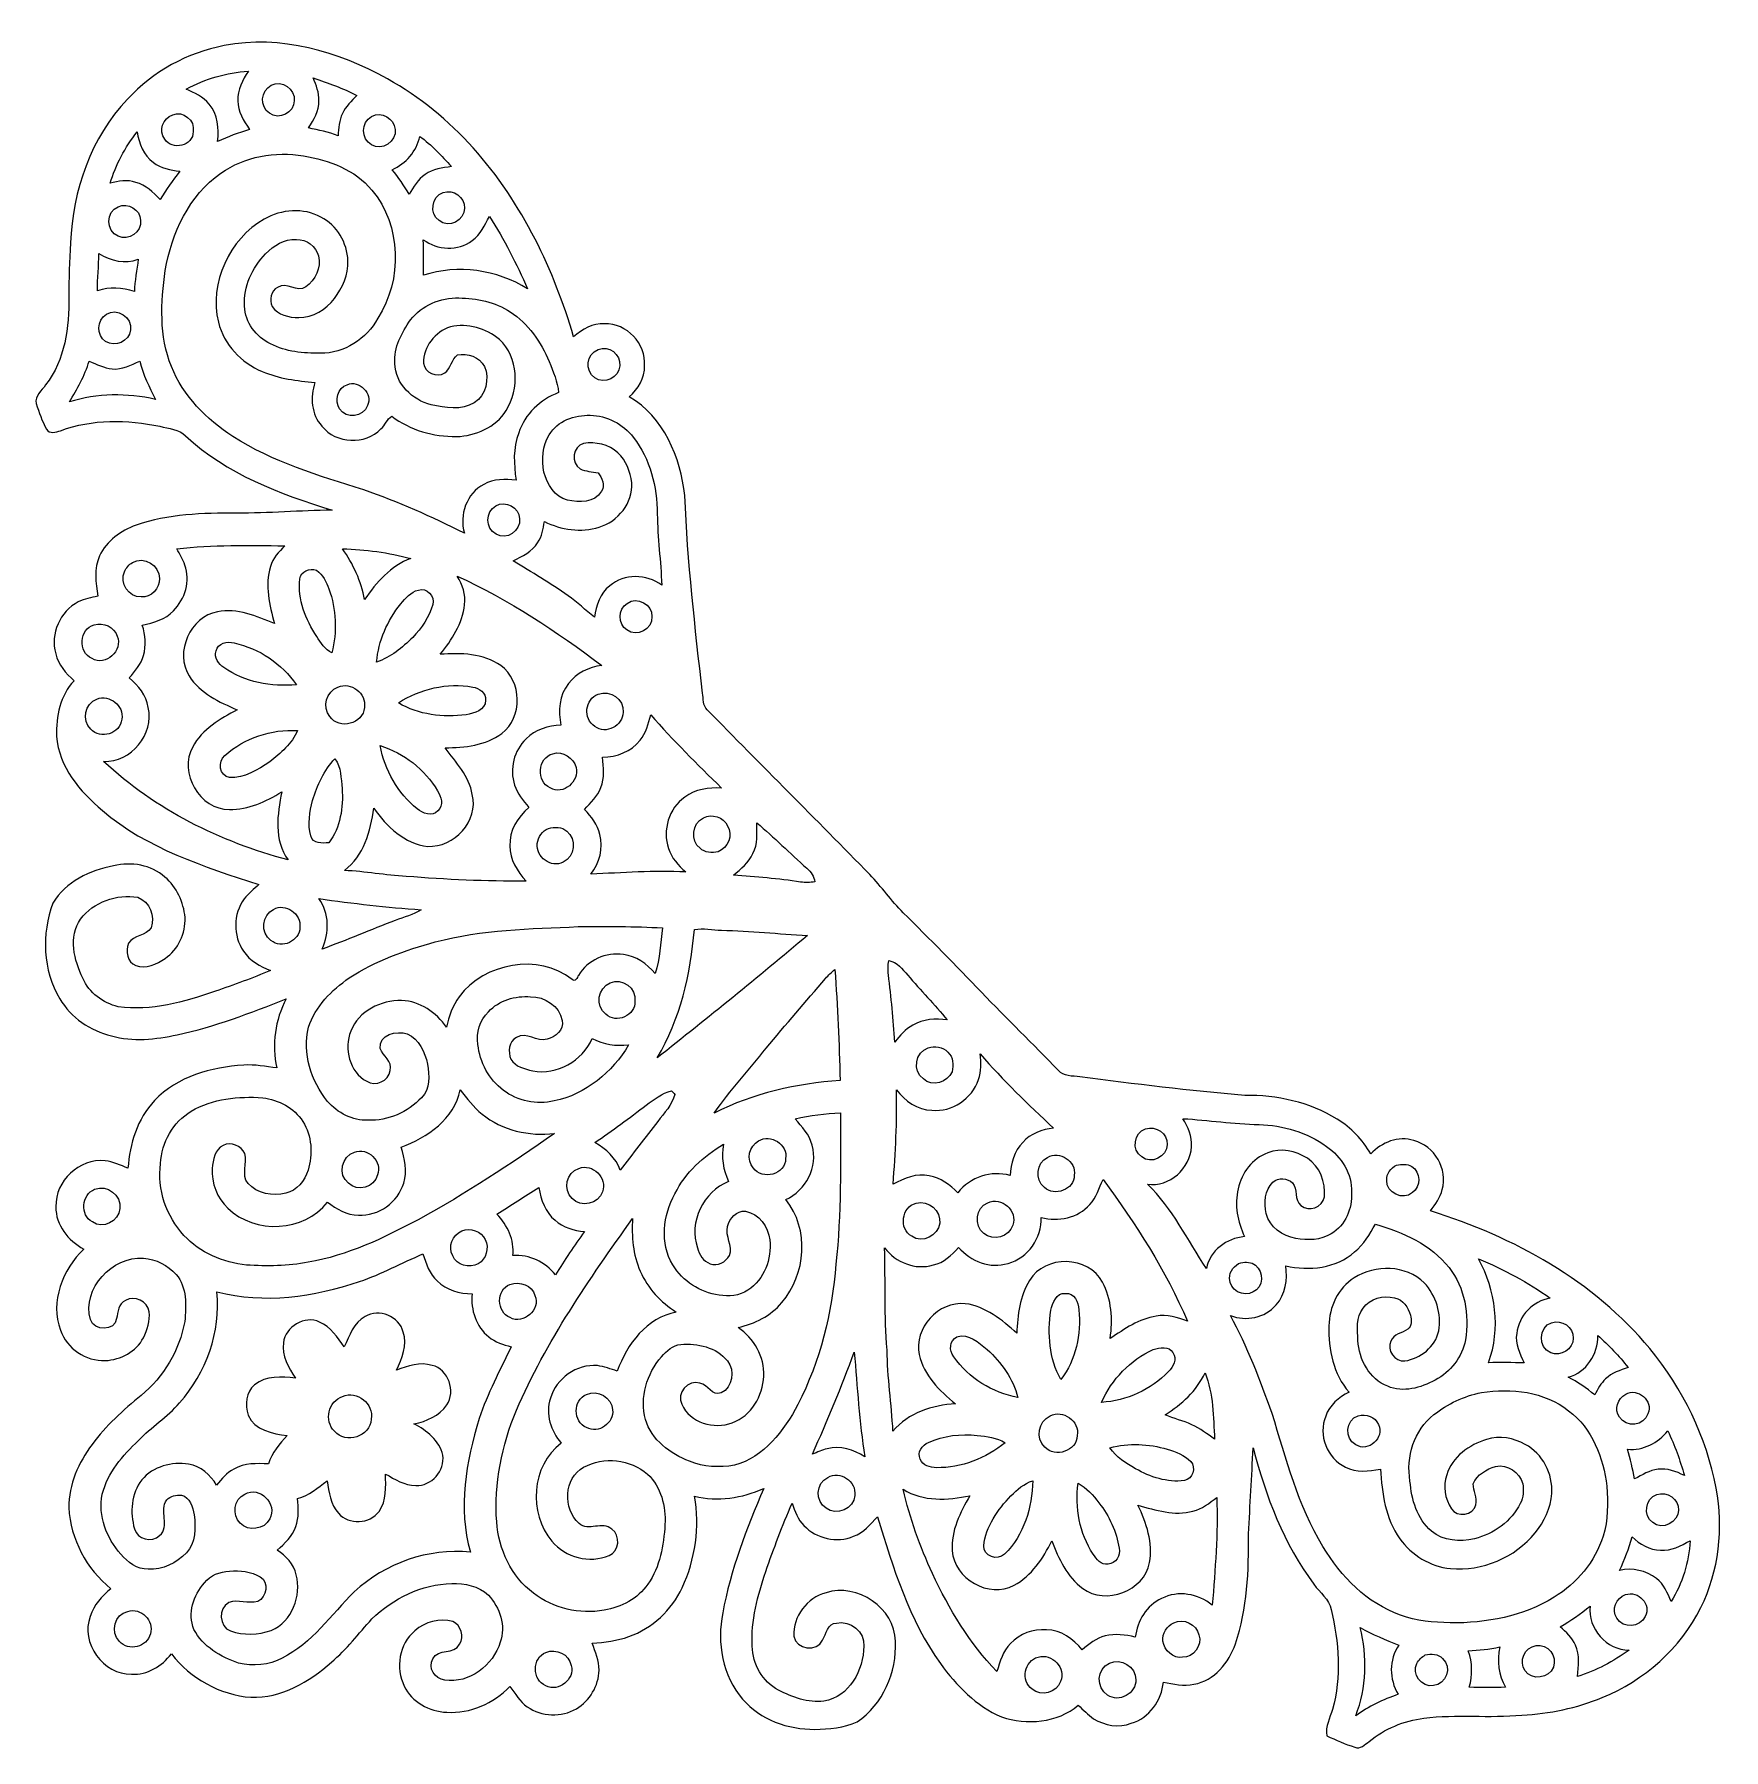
# Model space of a CAD drawing. Header units: centimetres. Extents: x -12.4 to 12.5, y -12.6 to 12.7.
import ezdxf

# ---------------------------------------------------------------- set-up
doc = ezdxf.new("R2010")
doc.units = ezdxf.units.CM
doc.header["$MEASUREMENT"] = 0
doc.layers.add('Camada 1', color=7, linetype='Continuous')

msp = doc.modelspace()

# ---------------------------------------------------------------- linework, layer by layer
at = {"layer": 'Camada 1', "color": 156}
for points, knots in [([(-9.63717, 12.55959), (-8.80779, 12.72716), (-7.95125, 12.47069), (-7.22736, 12.06782), (-7.22736, 12.06782), (-6.26745, 11.54076), (-5.54107, 10.66729), (-5.04684, 9.70244), (-5.04684, 9.70244), (-4.81224, 9.24171), (-4.62421, 8.75735), (-4.47815, 8.26134), (-4.47815, 8.26134), (-4.34974, 8.36894), (-4.19559, 8.46208), (-4.02166, 8.45255), (-4.02166, 8.45255), (-3.695, 8.46208), (-3.40465, 8.15763), (-3.43076, 7.83166), (-3.43076, 7.83166), (-3.42335, 7.65069), (-3.52636, 7.49053), (-3.65724, 7.37446), (-3.65724, 7.37446), (-3.14289, 7.07848), (-2.90194, 6.47912), (-2.83457, 5.91467), (-2.83457, 5.91467), (-2.79858, 4.93888), (-2.68393, 3.9684), (-2.57562, 2.99861), (-2.57562, 2.99861), (-2.55693, 2.9157), (-2.57527, 2.81374), (-2.50506, 2.75201), (-2.50506, 2.75201), (-1.70885, 1.93674), (-0.90099, 1.13347), (-0.10442, 0.31891), (-0.10442, 0.31891), (0.06772, 0.13757), (0.21237, -0.06843), (0.39017, -0.24482), (0.39017, -0.24482), (0.77716, -0.63358), (1.16521, -1.022), (1.54374, -1.41958), (1.54374, -1.41958), (1.9184, -1.80869), (2.30575, -2.18581), (2.68005, -2.57527), (2.68005, -2.57527), (2.7566, -2.6677), (2.8889, -2.65324), (2.99649, -2.66912), (2.99649, -2.66912), (3.80646, -2.77176), (4.6168, -2.8783), (5.43102, -2.94252), (5.43102, -2.94252), (5.90515, -2.93722), (6.39022, -3.04024), (6.79555, -3.29352), (6.79555, -3.29352), (7.00369, -3.4177), (7.17196, -3.59833), (7.29438, -3.80683), (7.29438, -3.80683), (7.45243, -3.63889), (7.7022, -3.5313), (7.93009, -3.61102), (7.93009, -3.61102), (8.23312, -3.68687), (8.43633, -4.0326), (8.34848, -4.33317), (8.34848, -4.33317), (8.32202, -4.45311), (8.2423, -4.54978), (8.17633, -4.6503), (8.17633, -4.6503), (9.40435, -5.03061), (10.58545, -5.68289), (11.41482, -6.68338), (11.41482, -6.68338), (11.89884, -7.27816), (12.25232, -7.98759), (12.39343, -8.7443), (12.39343, -8.7443), (12.50456, -9.33591), (12.43612, -9.96667), (12.16659, -10.50783), (12.16659, -10.50783), (11.86921, -11.11215), (11.33016, -11.58098), (10.71174, -11.83745), (10.71174, -11.83745), (10.33497, -11.98915), (9.9314, -12.07628), (9.52534, -12.09357), (9.52534, -12.09357), (9.04416, -12.14296), (8.55768, -12.0784), (8.07754, -12.13979), (8.07754, -12.13979), (7.78298, -12.1786), (7.49757, -12.29676), (7.26756, -12.48587), (7.26756, -12.48587), (7.20514, -12.52784), (7.13916, -12.60581), (7.05626, -12.56805), (7.05626, -12.56805), (6.91373, -12.52536), (6.77898, -12.46152), (6.64386, -12.40119), (6.64386, -12.40119), (6.61704, -12.2629), (6.69079, -12.13908), (6.72782, -12.01103), (6.72782, -12.01103), (6.86257, -11.52913), (6.82025, -11.01794), (6.70984, -10.5357), (6.70984, -10.5357), (6.67807, -10.38083), (6.53767, -10.28805), (6.45407, -10.16282), (6.45407, -10.16282), (6.00779, -9.5705), (5.74145, -8.86178), (5.5573, -8.14951), (5.5573, -8.14951), (5.53402, -8.57179), (5.50932, -8.99442), (5.48957, -9.41704), (5.48957, -9.41704), (5.48993, -9.9628), (5.47404, -10.52125), (5.29412, -11.04265), (5.29412, -11.04265), (5.19818, -11.31922), (4.98439, -11.58769), (4.68136, -11.63849), (4.68136, -11.63849), (4.53143, -11.67765), (4.37902, -11.6353), (4.23192, -11.60744), (4.23192, -11.60744), (4.2037, -11.87908), (4.02342, -12.13414), (3.75708, -12.21598), (3.75708, -12.21598), (3.57363, -12.28865), (3.36444, -12.24774), (3.19933, -12.14825), (3.19933, -12.14825), (3.11608, -12.09145), (3.0487, -12.01561), (2.97356, -11.94964), (2.97356, -11.94964), (2.66664, -12.21176), (2.21297, -12.24774), (1.84114, -12.12108), (1.84114, -12.12108), (1.46578, -11.9634), (1.17581, -11.65718), (0.93839, -11.3351), (0.93839, -11.3351), (0.47519, -10.69021), (0.23847, -9.91941), (0.00987, -9.16798), (0.00987, -9.16798), (-0.09983, -9.2724), (-0.19368, -9.40576), (-0.34395, -9.45444), (-0.34395, -9.45444), (-0.59019, -9.55852), (-0.89358, -9.48796), (-1.07702, -9.29674), (-1.07702, -9.29674), (-1.16804, -9.20715), (-1.21391, -9.08507), (-1.25236, -8.96654), (-1.25236, -8.96654), (-1.39593, -9.29674), (-1.52364, -9.63365), (-1.64041, -9.97408), (-1.64041, -9.97408), (-1.75965, -10.32932), (-1.86055, -10.7001), (-1.84185, -11.07827), (-1.84185, -11.07827), (-1.83303, -11.34039), (-1.69087, -11.60251), (-1.45379, -11.72491), (-1.45379, -11.72491), (-1.24989, -11.83323), (-1.01564, -11.9193), (-0.78176, -11.88826), (-0.78176, -11.88826), (-0.40604, -11.8304), (-0.1979, -11.42612), (-0.1919, -11.07651), (-0.1919, -11.07651), (-0.17322, -10.86414), (-0.39441, -10.69304), (-0.59655, -10.73538), (-0.59655, -10.73538), (-0.72602, -10.74137), (-0.7493, -10.89483), (-0.80115, -10.9862), (-0.80115, -10.9862), (-0.87982, -11.17141), (-1.19873, -11.12801), (-1.22555, -10.92834), (-1.22555, -10.92834), (-1.24529, -10.6419), (-1.02763, -10.35861), (-0.75106, -10.28734), (-0.75106, -10.28734), (-0.28999, -10.13812), (0.26458, -10.51489), (0.27481, -11.0049), (0.27481, -11.0049), (0.29491, -11.45857), (0.09172, -11.9387), (-0.29209, -12.19517), (-0.29209, -12.19517), (-0.48506, -12.28724), (-0.7066, -12.30171), (-0.91756, -12.30524), (-0.91756, -12.30524), (-1.31234, -12.31018), (-1.72049, -12.16306), (-1.98225, -11.86003), (-1.98225, -11.86003), (-2.28106, -11.51573), (-2.36502, -11.02465), (-2.27682, -10.58615), (-2.27682, -10.58615), (-2.16005, -9.94903), (-1.92439, -9.34084), (-1.67111, -8.74713), (-1.67111, -8.74713), (-1.99107, -8.89), (-2.35091, -8.94856), (-2.69416, -8.8593), (-2.69416, -8.8593), (-2.61301, -9.31474), (-2.6797, -9.79452), (-2.87513, -10.21326), (-2.87513, -10.21326), (-3.03142, -10.54276), (-3.31576, -10.81405), (-3.66182, -10.93505), (-3.66182, -10.93505), (-3.8354, -10.99714), (-4.0199, -11.01936), (-4.20263, -11.03488), (-4.20263, -11.03488), (-4.16136, -11.164), (-4.09787, -11.29135), (-4.10245, -11.4307), (-4.10245, -11.4307), (-4.10562, -11.66213), (-4.24074, -11.88154), (-4.43688, -12.0008), (-4.43688, -12.0008), (-4.65771, -12.13097), (-4.95265, -12.12037), (-5.16183, -11.97081), (-5.16183, -11.97081), (-5.27578, -11.89813), (-5.33858, -11.77571), (-5.42008, -11.6727), (-5.42008, -11.6727), (-5.65962, -11.92072), (-6.00428, -12.07805), (-6.35246, -12.05264), (-6.35246, -12.05264), (-6.60822, -12.04312), (-6.86859, -11.90449), (-6.97934, -11.66671), (-6.97934, -11.66671), (-7.11341, -11.39966), (-7.05343, -11.04547), (-6.82378, -10.85003), (-6.82378, -10.85003), (-6.67526, -10.71386), (-6.45548, -10.66553), (-6.26145, -10.71138), (-6.26145, -10.71138), (-6.14398, -10.771), (-6.07905, -10.93505), (-6.16408, -11.04793), (-6.16408, -11.04793), (-6.23639, -11.21409), (-6.48582, -11.09661), (-6.55742, -11.26384), (-6.55742, -11.26384), (-6.63609, -11.39542), (-6.52744, -11.56441), (-6.38174, -11.5771), (-6.38174, -11.5771), (-6.01944, -11.6353), (-5.66666, -11.35698), (-5.56153, -11.02006), (-5.56153, -11.02006), (-5.47792, -10.77841), (-5.56472, -10.50395), (-5.73722, -10.32369), (-5.73722, -10.32369), (-5.87974, -10.18611), (-6.08717, -10.14589), (-6.27909, -10.15188), (-6.27909, -10.15188), (-6.72112, -10.16141), (-7.14375, -10.3699), (-7.45808, -10.67469), (-7.45808, -10.67469), (-7.65386, -10.88989), (-7.82884, -11.1266), (-8.05533, -11.31252), (-8.05533, -11.31252), (-8.38094, -11.60463), (-8.79263, -11.84627), (-9.24348, -11.83252), (-9.24348, -11.83252), (-9.70138, -11.79688), (-10.13672, -11.55417), (-10.41682, -11.19152), (-10.41682, -11.19152), (-10.55758, -11.37108), (-10.77136, -11.5062), (-11.00666, -11.48927), (-11.00666, -11.48927), (-11.42365, -11.50231), (-11.76584, -11.02676), (-11.61556, -10.63659), (-11.61556, -10.63659), (-11.56476, -10.46973), (-11.4434, -10.3385), (-11.31252, -10.22914), (-11.31252, -10.22914), (-11.67059, -9.93739), (-11.90907, -9.49466), (-11.93376, -9.03145), (-11.93376, -9.03145), (-11.93341, -8.69102), (-11.79053, -8.36577), (-11.5891, -8.09695), (-11.5891, -8.09695), (-11.3859, -7.82038), (-11.12908, -7.59001), (-10.86414, -7.37446), (-10.86414, -7.37446), (-10.53006, -7.1007), (-10.29582, -6.70701), (-10.22103, -6.2812), (-10.22103, -6.2812), (-10.19668, -6.0459), (-10.18681, -5.77849), (-10.34838, -5.58587), (-10.34838, -5.58587), (-10.47221, -5.45287), (-10.64577, -5.35515), (-10.82992, -5.34811), (-10.82992, -5.34811), (-11.29242, -5.31283), (-11.73868, -5.79366), (-11.61379, -6.25403), (-11.61379, -6.25403), (-11.56158, -6.42479), (-11.24972, -6.42972), (-11.22715, -6.23958), (-11.22715, -6.23958), (-11.20387, -6.14398), (-11.2021, -6.01661), (-11.09556, -5.97252), (-11.09556, -5.97252), (-10.96044, -5.88751), (-10.76748, -5.98204), (-10.74596, -6.13867), (-10.74596, -6.13867), (-10.73114, -6.27097), (-10.77207, -6.40503), (-10.83098, -6.52251), (-10.83098, -6.52251), (-10.93646, -6.72994), (-11.16824, -6.84705), (-11.39472, -6.86011), (-11.39472, -6.86011), (-11.68082, -6.87), (-11.96305, -6.68443), (-12.05512, -6.41103), (-12.05512, -6.41103), (-12.21387, -5.99052), (-12.02231, -5.51249), (-11.71222, -5.21299), (-11.71222, -5.21299), (-11.94082, -5.08776), (-12.13131, -4.85951), (-12.12249, -4.58681), (-12.12249, -4.58681), (-12.13802, -4.2037), (-11.77536, -3.87419), (-11.3979, -3.90771), (-11.3979, -3.90771), (-11.27936, -3.92465), (-11.16753, -3.9698), (-11.05958, -4.0199), (-11.05958, -4.0199), (-11.02994, -3.65865), (-10.92446, -3.28753), (-10.66694, -3.02048), (-10.66694, -3.02048), (-10.3311, -2.65994), (-9.82627, -2.52801), (-9.35002, -2.49485), (-9.35002, -2.49485), (-9.18527, -2.48355), (-9.02335, -2.51989), (-8.86036, -2.53717), (-8.86036, -2.53717), (-8.93762, -2.19287), (-8.88682, -1.82879), (-8.72348, -1.51659), (-8.72348, -1.51659), (-9.24806, -1.72507), (-9.77829, -1.92899), (-10.33145, -2.04786), (-10.33145, -2.04786), (-10.64965, -2.11632), (-10.9862, -2.15547), (-11.30405, -2.06445), (-11.30405, -2.06445), (-11.6152, -1.9879), (-11.90025, -1.79387), (-12.0657, -1.51659), (-12.0657, -1.51659), (-12.31864, -1.09536), (-12.33981, -0.55845), (-12.16659, -0.10407), (-12.16659, -0.10407), (-11.97751, 0.2099), (-11.62155, 0.38452), (-11.27054, 0.44767), (-11.27054, 0.44767), (-11.0109, 0.51011), (-10.71562, 0.46248), (-10.51277, 0.28151), (-10.51277, 0.28151), (-10.33709, 0.13334), (-10.23619, -0.08924), (-10.2168, -0.31608), (-10.2168, -0.31608), (-10.20657, -0.54963), (-10.31451, -0.7888), (-10.51136, -0.92004), (-10.51136, -0.92004), (-10.63448, -1.00259), (-10.79358, -1.08091), (-10.94316, -1.02693), (-10.94316, -1.02693), (-11.07087, -0.97508), (-11.09733, -0.81244), (-11.0497, -0.69639), (-11.0497, -0.69639), (-10.97879, -0.56902), (-10.7883, -0.59336), (-10.71703, -0.46813), (-10.71703, -0.46813), (-10.65141, -0.29598), (-10.74031, -0.08254), (-10.91458, -0.01798), (-10.91458, -0.01798), (-11.22467, 0.03493), (-11.56793, -0.08573), (-11.75949, -0.33901), (-11.75949, -0.33901), (-11.94293, -0.60184), (-11.85474, -0.94826), (-11.72457, -1.21425), (-11.72457, -1.21425), (-11.63143, -1.4284), (-11.42823, -1.57868), (-11.20422, -1.633), (-11.20422, -1.633), (-10.7135, -1.70427), (-10.22879, -1.56245), (-9.76876, -1.40582), (-9.76876, -1.40582), (-9.49465, -1.3088), (-9.2202, -1.21179), (-8.95279, -1.09714), (-8.95279, -1.09714), (-9.10907, -1.0414), (-9.26076, -0.95603), (-9.35249, -0.8128), (-9.35249, -0.8128), (-9.51089, -0.58844), (-9.50736, -0.26212), (-9.3412, -0.04268), (-9.3412, -0.04268), (-9.28158, 0.04056), (-9.20009, 0.10337), (-9.12494, 0.1711), (-9.12494, 0.1711), (-9.93493, 0.4339), (-10.777, 0.70238), (-11.4374, 1.26223), (-11.4374, 1.26223), (-11.76655, 1.54481), (-12.08193, 1.90958), (-12.11333, 2.36185), (-12.11333, 2.36185), (-12.12249, 2.65041), (-12.06076, 2.96474), (-11.85509, 3.18065), (-11.85509, 3.18065), (-11.97715, 3.28753), (-12.08898, 3.4177), (-12.12638, 3.57964), (-12.12638, 3.57964), (-12.21069, 3.87208), (-12.06076, 4.20616), (-11.7923, 4.34586), (-11.7923, 4.34586), (-11.70199, 4.39032), (-11.60215, 4.40901), (-11.50443, 4.42948), (-11.50443, 4.42948), (-11.53371, 4.62704), (-11.56617, 4.83658), (-11.47727, 5.02462), (-11.47727, 5.02462), (-11.37814, 5.24722), (-11.16365, 5.39608), (-10.94034, 5.47722), (-10.94034, 5.47722), (-10.46479, 5.64479), (-9.95362, 5.65784), (-9.45479, 5.65538), (-9.45479, 5.65538), (-8.98348, 5.65219), (-8.51394, 5.69595), (-8.04298, 5.70018), (-8.04298, 5.70018), (-8.81591, 5.94077), (-9.60649, 6.23322), (-10.20727, 6.79626), (-10.20727, 6.79626), (-10.30675, 6.89785), (-10.45632, 6.90562), (-10.58651, 6.93914), (-10.58651, 6.93914), (-11.0691, 7.03438), (-11.58769, 7.05167), (-12.0537, 6.87246), (-12.0537, 6.87246), (-12.11968, 6.85129), (-12.21916, 6.82271), (-12.26326, 6.89645), (-12.26326, 6.89645), (-12.32817, 7.01533), (-12.37509, 7.1448), (-12.41248, 7.27463), (-12.41248, 7.27463), (-12.44211, 7.38893), (-12.32993, 7.46407), (-12.2756, 7.54909), (-12.2756, 7.54909), (-11.98562, 7.91632), (-11.92812, 8.40139), (-11.932, 8.85472), (-11.932, 8.85472), (-11.94011, 9.11859), (-11.91365, 9.38141), (-11.90837, 9.64529), (-11.90837, 9.64529), (-11.87379, 10.41893), (-11.61062, 11.20562), (-11.06451, 11.77007), (-11.06451, 11.77007), (-10.68846, 12.17541), (-10.18152, 12.45904), (-9.63717, 12.55959)], [0, 0, 0, 0, 0.00675676, 0.00675676, 0.00675676, 0.00675676, 0.01351351, 0.01351351, 0.01351351, 0.01351351, 0.02027027, 0.02027027, 0.02027027, 0.02027027, 0.02702703, 0.02702703, 0.02702703, 0.02702703, 0.03378378, 0.03378378, 0.03378378, 0.03378378, 0.04054054, 0.04054054, 0.04054054, 0.04054054, 0.0472973, 0.0472973, 0.0472973, 0.0472973, 0.05405405, 0.05405405, 0.05405405, 0.05405405, 0.06081081, 0.06081081, 0.06081081, 0.06081081, 0.06756757, 0.06756757, 0.06756757, 0.06756757, 0.07432432, 0.07432432, 0.07432432, 0.07432432, 0.08108108, 0.08108108, 0.08108108, 0.08108108, 0.08783784, 0.08783784, 0.08783784, 0.08783784, 0.09459459, 0.09459459, 0.09459459, 0.09459459, 0.10135135, 0.10135135, 0.10135135, 0.10135135, 0.10810811, 0.10810811, 0.10810811, 0.10810811, 0.11486486, 0.11486486, 0.11486486, 0.11486486, 0.12162162, 0.12162162, 0.12162162, 0.12162162, 0.12837838, 0.12837838, 0.12837838, 0.12837838, 0.13513514, 0.13513514, 0.13513514, 0.13513514, 0.14189189, 0.14189189, 0.14189189, 0.14189189, 0.14864865, 0.14864865, 0.14864865, 0.14864865, 0.15540541, 0.15540541, 0.15540541, 0.15540541, 0.16216216, 0.16216216, 0.16216216, 0.16216216, 0.16891892, 0.16891892, 0.16891892, 0.16891892, 0.17567568, 0.17567568, 0.17567568, 0.17567568, 0.18243243, 0.18243243, 0.18243243, 0.18243243, 0.18918919, 0.18918919, 0.18918919, 0.18918919, 0.19594595, 0.19594595, 0.19594595, 0.19594595, 0.2027027, 0.2027027, 0.2027027, 0.2027027, 0.20945946, 0.20945946, 0.20945946, 0.20945946, 0.21621622, 0.21621622, 0.21621622, 0.21621622, 0.22297297, 0.22297297, 0.22297297, 0.22297297, 0.22972973, 0.22972973, 0.22972973, 0.22972973, 0.23648649, 0.23648649, 0.23648649, 0.23648649, 0.24324324, 0.24324324, 0.24324324, 0.24324324, 0.25, 0.25, 0.25, 0.25, 0.25675676, 0.25675676, 0.25675676, 0.25675676, 0.26351351, 0.26351351, 0.26351351, 0.26351351, 0.27027027, 0.27027027, 0.27027027, 0.27027027, 0.27702703, 0.27702703, 0.27702703, 0.27702703, 0.28378378, 0.28378378, 0.28378378, 0.28378378, 0.29054054, 0.29054054, 0.29054054, 0.29054054, 0.2972973, 0.2972973, 0.2972973, 0.2972973, 0.30405405, 0.30405405, 0.30405405, 0.30405405, 0.31081081, 0.31081081, 0.31081081, 0.31081081, 0.31756757, 0.31756757, 0.31756757, 0.31756757, 0.32432432, 0.32432432, 0.32432432, 0.32432432, 0.33108108, 0.33108108, 0.33108108, 0.33108108, 0.33783784, 0.33783784, 0.33783784, 0.33783784, 0.34459459, 0.34459459, 0.34459459, 0.34459459, 0.35135135, 0.35135135, 0.35135135, 0.35135135, 0.35810811, 0.35810811, 0.35810811, 0.35810811, 0.36486486, 0.36486486, 0.36486486, 0.36486486, 0.37162162, 0.37162162, 0.37162162, 0.37162162, 0.37837838, 0.37837838, 0.37837838, 0.37837838, 0.38513514, 0.38513514, 0.38513514, 0.38513514, 0.39189189, 0.39189189, 0.39189189, 0.39189189, 0.39864865, 0.39864865, 0.39864865, 0.39864865, 0.40540541, 0.40540541, 0.40540541, 0.40540541, 0.41216216, 0.41216216, 0.41216216, 0.41216216, 0.41891892, 0.41891892, 0.41891892, 0.41891892, 0.42567568, 0.42567568, 0.42567568, 0.42567568, 0.43243243, 0.43243243, 0.43243243, 0.43243243, 0.43918919, 0.43918919, 0.43918919, 0.43918919, 0.44594595, 0.44594595, 0.44594595, 0.44594595, 0.4527027, 0.4527027, 0.4527027, 0.4527027, 0.45945946, 0.45945946, 0.45945946, 0.45945946, 0.46621622, 0.46621622, 0.46621622, 0.46621622, 0.47297297, 0.47297297, 0.47297297, 0.47297297, 0.47972973, 0.47972973, 0.47972973, 0.47972973, 0.48648649, 0.48648649, 0.48648649, 0.48648649, 0.49324324, 0.49324324, 0.49324324, 0.49324324, 0.5, 0.5, 0.5, 0.5, 0.50675676, 0.50675676, 0.50675676, 0.50675676, 0.51351351, 0.51351351, 0.51351351, 0.51351351, 0.52027027, 0.52027027, 0.52027027, 0.52027027, 0.52702703, 0.52702703, 0.52702703, 0.52702703, 0.53378378, 0.53378378, 0.53378378, 0.53378378, 0.54054054, 0.54054054, 0.54054054, 0.54054054, 0.5472973, 0.5472973, 0.5472973, 0.5472973, 0.55405405, 0.55405405, 0.55405405, 0.55405405, 0.56081081, 0.56081081, 0.56081081, 0.56081081, 0.56756757, 0.56756757, 0.56756757, 0.56756757, 0.57432432, 0.57432432, 0.57432432, 0.57432432, 0.58108108, 0.58108108, 0.58108108, 0.58108108, 0.58783784, 0.58783784, 0.58783784, 0.58783784, 0.59459459, 0.59459459, 0.59459459, 0.59459459, 0.60135135, 0.60135135, 0.60135135, 0.60135135, 0.60810811, 0.60810811, 0.60810811, 0.60810811, 0.61486486, 0.61486486, 0.61486486, 0.61486486, 0.62162162, 0.62162162, 0.62162162, 0.62162162, 0.62837838, 0.62837838, 0.62837838, 0.62837838, 0.63513514, 0.63513514, 0.63513514, 0.63513514, 0.64189189, 0.64189189, 0.64189189, 0.64189189, 0.64864865, 0.64864865, 0.64864865, 0.64864865, 0.65540541, 0.65540541, 0.65540541, 0.65540541, 0.66216216, 0.66216216, 0.66216216, 0.66216216, 0.66891892, 0.66891892, 0.66891892, 0.66891892, 0.67567568, 0.67567568, 0.67567568, 0.67567568, 0.68243243, 0.68243243, 0.68243243, 0.68243243, 0.68918919, 0.68918919, 0.68918919, 0.68918919, 0.69594595, 0.69594595, 0.69594595, 0.69594595, 0.7027027, 0.7027027, 0.7027027, 0.7027027, 0.70945946, 0.70945946, 0.70945946, 0.70945946, 0.71621622, 0.71621622, 0.71621622, 0.71621622, 0.72297297, 0.72297297, 0.72297297, 0.72297297, 0.72972973, 0.72972973, 0.72972973, 0.72972973, 0.73648649, 0.73648649, 0.73648649, 0.73648649, 0.74324324, 0.74324324, 0.74324324, 0.74324324, 0.75, 0.75, 0.75, 0.75, 0.75675676, 0.75675676, 0.75675676, 0.75675676, 0.76351351, 0.76351351, 0.76351351, 0.76351351, 0.77027027, 0.77027027, 0.77027027, 0.77027027, 0.77702703, 0.77702703, 0.77702703, 0.77702703, 0.78378378, 0.78378378, 0.78378378, 0.78378378, 0.79054054, 0.79054054, 0.79054054, 0.79054054, 0.7972973, 0.7972973, 0.7972973, 0.7972973, 0.80405405, 0.80405405, 0.80405405, 0.80405405, 0.81081081, 0.81081081, 0.81081081, 0.81081081, 0.81756757, 0.81756757, 0.81756757, 0.81756757, 0.82432432, 0.82432432, 0.82432432, 0.82432432, 0.83108108, 0.83108108, 0.83108108, 0.83108108, 0.83783784, 0.83783784, 0.83783784, 0.83783784, 0.84459459, 0.84459459, 0.84459459, 0.84459459, 0.85135135, 0.85135135, 0.85135135, 0.85135135, 0.85810811, 0.85810811, 0.85810811, 0.85810811, 0.86486486, 0.86486486, 0.86486486, 0.86486486, 0.87162162, 0.87162162, 0.87162162, 0.87162162, 0.87837838, 0.87837838, 0.87837838, 0.87837838, 0.88513514, 0.88513514, 0.88513514, 0.88513514, 0.89189189, 0.89189189, 0.89189189, 0.89189189, 0.89864865, 0.89864865, 0.89864865, 0.89864865, 0.90540541, 0.90540541, 0.90540541, 0.90540541, 0.91216216, 0.91216216, 0.91216216, 0.91216216, 0.91891892, 0.91891892, 0.91891892, 0.91891892, 0.92567568, 0.92567568, 0.92567568, 0.92567568, 0.93243243, 0.93243243, 0.93243243, 0.93243243, 0.93918919, 0.93918919, 0.93918919, 0.93918919, 0.94594595, 0.94594595, 0.94594595, 0.94594595, 0.9527027, 0.9527027, 0.9527027, 0.9527027, 0.95945946, 0.95945946, 0.95945946, 0.95945946, 0.96621622, 0.96621622, 0.96621622, 0.96621622, 0.97297297, 0.97297297, 0.97297297, 0.97297297, 0.97972973, 0.97972973, 0.97972973, 0.97972973, 0.98648649, 0.98648649, 0.98648649, 0.98648649, 1, 1, 1, 1]), ([(-10.20056, 11.91823), (-10.20056, 11.91823), (-10.20056, 11.91823), (-10.20056, 11.91823), (-10.20056, 11.91823), (-10.07886, 11.85862), (-9.94586, 11.80605), (-9.86013, 11.69564), (-9.86013, 11.69564), (-9.73278, 11.54324), (-9.71126, 11.3351), (-9.73525, 11.14459), (-9.73525, 11.14459), (-9.5832, 11.2148), (-9.42551, 11.27301), (-9.26499, 11.32098), (-9.26499, 11.32098), (-9.3472, 11.45046), (-9.43856, 11.58733), (-9.43821, 11.74679), (-9.43821, 11.74679), (-9.44809, 11.90801), (-9.36271, 12.05123), (-9.28123, 12.18318), (-9.28123, 12.18318), (-9.60296, 12.16201), (-9.91658, 12.07099), (-10.20056, 11.91823)], [0, 0, 0, 0, 0.125, 0.125, 0.125, 0.125, 0.25, 0.25, 0.25, 0.25, 0.375, 0.375, 0.375, 0.375, 0.5, 0.5, 0.5, 0.5, 0.625, 0.625, 0.625, 0.625, 0.75, 0.75, 0.75, 0.75, 1, 1, 1, 1]), ([(-8.94326, 11.97362), (-8.94326, 11.97362), (-8.94326, 11.97362), (-8.94326, 11.97362), (-8.94326, 11.97362), (-9.1006, 11.89813), (-9.11718, 11.65647), (-8.96972, 11.56264), (-8.96972, 11.56264), (-8.82932, 11.45257), (-8.60213, 11.57146), (-8.60319, 11.74714), (-8.60319, 11.74714), (-8.5859, 11.9186), (-8.79051, 12.06323), (-8.94326, 11.97362)], [0, 0, 0, 0, 0.2, 0.2, 0.2, 0.2, 0.4, 0.4, 0.4, 0.4, 0.6, 0.6, 0.6, 0.6, 1, 1, 1, 1]), ([(-8.32414, 12.08299), (-8.32414, 12.08299), (-8.32414, 12.08299), (-8.32414, 12.08299), (-8.32414, 12.08299), (-8.28145, 11.97574), (-8.23277, 11.86532), (-8.23912, 11.74679), (-8.23912, 11.74679), (-8.23595, 11.59756), (-8.31603, 11.46633), (-8.39222, 11.34392), (-8.39222, 11.34392), (-8.24476, 11.31322), (-8.09695, 11.28148), (-7.95513, 11.22997), (-7.95513, 11.22997), (-7.9502, 11.34145), (-7.9382, 11.45504), (-7.89305, 11.5584), (-7.89305, 11.5584), (-7.84401, 11.66283), (-7.75687, 11.7415), (-7.67856, 11.82334), (-7.67856, 11.82334), (-7.88246, 11.93694), (-8.10683, 12.0015), (-8.32414, 12.08299)], [0, 0, 0, 0, 0.125, 0.125, 0.125, 0.125, 0.25, 0.25, 0.25, 0.25, 0.375, 0.375, 0.375, 0.375, 0.5, 0.5, 0.5, 0.5, 0.625, 0.625, 0.625, 0.625, 0.75, 0.75, 0.75, 0.75, 1, 1, 1, 1]), ([(-10.39883, 11.53936), (-10.39883, 11.53936), (-10.39883, 11.53936), (-10.39883, 11.53936), (-10.39883, 11.53936), (-10.53923, 11.48855), (-10.61613, 11.3037), (-10.5156, 11.18058), (-10.5156, 11.18058), (-10.41152, 11.00313), (-10.08838, 11.07757), (-10.09685, 11.29242), (-10.09685, 11.29242), (-10.06298, 11.45504), (-10.24713, 11.60321), (-10.39883, 11.53936)], [0, 0, 0, 0, 0.2, 0.2, 0.2, 0.2, 0.4, 0.4, 0.4, 0.4, 0.6, 0.6, 0.6, 0.6, 1, 1, 1, 1]), ([(-7.4609, 11.51361), (-7.4609, 11.51361), (-7.4609, 11.51361), (-7.4609, 11.51361), (-7.4609, 11.51361), (-7.61824, 11.43105), (-7.62175, 11.17706), (-7.46159, 11.09521), (-7.46159, 11.09521), (-7.30849, 10.9929), (-7.09153, 11.14954), (-7.11341, 11.32381), (-7.11341, 11.32381), (-7.12505, 11.48468), (-7.31767, 11.59544), (-7.4609, 11.51361)], [0, 0, 0, 0, 0.2, 0.2, 0.2, 0.2, 0.4, 0.4, 0.4, 0.4, 0.6, 0.6, 0.6, 0.6, 1, 1, 1, 1]), ([(-11.32416, 10.52653), (-11.32416, 10.52653), (-11.32416, 10.52653), (-11.32416, 10.52653), (-11.32416, 10.52653), (-11.20034, 10.55793), (-11.06769, 10.58862), (-10.94351, 10.53958), (-10.94351, 10.53958), (-10.79641, 10.5036), (-10.6881, 10.39247), (-10.58509, 10.28911), (-10.58509, 10.28911), (-10.49619, 10.43269), (-10.39706, 10.56993), (-10.29441, 10.70397), (-10.29441, 10.70397), (-10.43022, 10.72409), (-10.57275, 10.74842), (-10.68352, 10.83627), (-10.68352, 10.83627), (-10.83133, 10.93787), (-10.89448, 11.11566), (-10.92517, 11.28535), (-10.92517, 11.28535), (-11.1012, 11.05817), (-11.23809, 10.80064), (-11.32416, 10.52653)], [0, 0, 0, 0, 0.125, 0.125, 0.125, 0.125, 0.25, 0.25, 0.25, 0.25, 0.375, 0.375, 0.375, 0.375, 0.5, 0.5, 0.5, 0.5, 0.625, 0.625, 0.625, 0.625, 0.75, 0.75, 0.75, 0.75, 1, 1, 1, 1]), ([(-6.75111, 11.21974), (-6.75111, 11.21974), (-6.75111, 11.21974), (-6.75111, 11.21974), (-6.75111, 11.21974), (-6.79343, 10.99502), (-6.95571, 10.8211), (-7.15926, 10.72797), (-7.15926, 10.72797), (-7.06261, 10.61684), (-6.98465, 10.49126), (-6.90703, 10.36637), (-6.90703, 10.36637), (-6.84176, 10.47326), (-6.77474, 10.58439), (-6.66996, 10.65742), (-6.66996, 10.65742), (-6.55778, 10.73961), (-6.4149, 10.7516), (-6.28261, 10.77595), (-6.28261, 10.77595), (-6.43042, 10.93187), (-6.57401, 11.09556), (-6.75111, 11.21974)], [0, 0, 0, 0, 0.14285714, 0.14285714, 0.14285714, 0.14285714, 0.28571429, 0.28571429, 0.28571429, 0.28571429, 0.42857143, 0.42857143, 0.42857143, 0.42857143, 0.57142857, 0.57142857, 0.57142857, 0.57142857, 0.71428571, 0.71428571, 0.71428571, 0.71428571, 1, 1, 1, 1]), ([(-9.68798, 10.67576), (-9.68798, 10.67576), (-9.68798, 10.67576), (-9.68798, 10.67576), (-9.68798, 10.67576), (-10.15646, 10.34485), (-10.41435, 9.79134), (-10.50854, 9.23819), (-10.50854, 9.23819), (-10.57698, 8.769), (-10.59814, 8.27087), (-10.41788, 7.82284), (-10.41788, 7.82284), (-10.24431, 7.38645), (-9.8993, 7.04037), (-9.50983, 6.78956), (-9.50983, 6.78956), (-8.92069, 6.40856), (-8.24229, 6.20535), (-7.57731, 6.00039), (-7.57731, 6.00039), (-7.06861, 5.81976), (-6.5726, 5.60317), (-6.09177, 5.35834), (-6.09177, 5.35834), (-6.17044, 5.62821), (-6.05825, 5.94888), (-5.80284, 6.08012), (-5.80284, 6.08012), (-5.65925, 6.16479), (-5.48852, 6.15984), (-5.3287, 6.14221), (-5.3287, 6.14221), (-5.36151, 6.37399), (-5.37598, 6.61846), (-5.2892, 6.84106), (-5.2892, 6.84106), (-5.19888, 7.11694), (-4.97134, 7.3346), (-4.7011, 7.43513), (-4.7011, 7.43513), (-4.71452, 7.596), (-4.77979, 7.74593), (-4.83975, 7.8941), (-4.83975, 7.8941), (-4.96111, 8.18303), (-5.14772, 8.45572), (-5.41443, 8.62824), (-5.41443, 8.62824), (-5.63774, 8.77499), (-5.90937, 8.82967), (-6.1729, 8.8339), (-6.1729, 8.8339), (-6.44243, 8.8399), (-6.71936, 8.72525), (-6.88622, 8.51041), (-6.88622, 8.51041), (-7.01781, 8.32237), (-7.13598, 8.10294), (-7.11624, 7.86553), (-7.11624, 7.86553), (-7.11446, 7.56532), (-6.85906, 7.32367), (-6.57965, 7.25594), (-6.57965, 7.25594), (-6.37399, 7.21006), (-6.1348, 7.16738), (-5.94501, 7.28556), (-5.94501, 7.28556), (-5.76862, 7.39493), (-5.71887, 7.63869), (-5.79437, 7.82355), (-5.79437, 7.82355), (-5.86809, 7.96219), (-6.04448, 8.02498), (-6.19441, 7.99358), (-6.19441, 7.99358), (-6.28297, 7.9262), (-6.28721, 7.79039), (-6.38174, 7.72583), (-6.38174, 7.72583), (-6.49887, 7.65352), (-6.68408, 7.72617), (-6.69395, 7.87082), (-6.69395, 7.87082), (-6.70418, 8.11071), (-6.52144, 8.33508), (-6.29673, 8.40563), (-6.29673, 8.40563), (-6.04343, 8.4656), (-5.77144, 8.38376), (-5.57318, 8.22007), (-5.57318, 8.22007), (-5.29025, 7.95796), (-5.27368, 7.48911), (-5.47616, 7.17373), (-5.47616, 7.17373), (-5.62645, 6.92114), (-5.9242, 6.7952), (-6.20888, 6.78709), (-6.20888, 6.78709), (-6.54861, 6.78249), (-6.89081, 6.88162), (-7.16385, 7.08659), (-7.16385, 7.08659), (-7.2344, 7.04673), (-7.26015, 6.95218), (-7.32296, 6.89856), (-7.32296, 6.89856), (-7.5558, 6.65833), (-7.98477, 6.67914), (-8.19432, 6.94019), (-8.19432, 6.94019), (-8.35659, 7.11341), (-8.36717, 7.37022), (-8.29733, 7.58647), (-8.29733, 7.58647), (-8.56191, 7.60871), (-8.83073, 7.64187), (-9.07661, 7.74876), (-9.07661, 7.74876), (-9.38706, 7.87469), (-9.64071, 8.14669), (-9.72396, 8.47372), (-9.72396, 8.47372), (-9.86331, 9.05474), (-9.56275, 9.70455), (-9.04662, 9.99771), (-9.04662, 9.99771), (-8.79581, 10.14271), (-8.46913, 10.16917), (-8.21125, 10.02806), (-8.21125, 10.02806), (-7.97242, 9.90776), (-7.82072, 9.64564), (-7.81049, 9.38176), (-7.81049, 9.38176), (-7.80062, 9.17821), (-7.89199, 8.98454), (-8.01123, 8.82473), (-8.01123, 8.82473), (-8.13223, 8.65963), (-8.32908, 8.5418), (-8.53722, 8.54639), (-8.53722, 8.54639), (-8.6808, 8.54216), (-8.84484, 8.58273), (-8.9288, 8.70866), (-8.9288, 8.70866), (-8.97607, 8.80392), (-8.94891, 8.93903), (-8.84943, 8.98983), (-8.84943, 8.98983), (-8.71714, 9.07944), (-8.56332, 8.90164), (-8.43174, 8.99759), (-8.43174, 8.99759), (-8.29486, 9.09954), (-8.20067, 9.28122), (-8.24335, 9.45338), (-8.24335, 9.45338), (-8.28674, 9.59272), (-8.42151, 9.70597), (-8.57179, 9.69573), (-8.57179, 9.69573), (-8.74959, 9.71232), (-8.90728, 9.60578), (-9.02757, 9.48584), (-9.02757, 9.48584), (-9.22443, 9.28229), (-9.35813, 9.00217), (-9.3359, 8.71431), (-9.3359, 8.71431), (-9.3359, 8.47195), (-9.16516, 8.25816), (-8.95385, 8.15516), (-8.95385, 8.15516), (-8.72807, 8.03804), (-8.46843, 8.01581), (-8.21795, 8.01793), (-8.21795, 8.01793), (-7.86694, 8.00981), (-7.53533, 8.23066), (-7.36847, 8.53334), (-7.36847, 8.53334), (-7.00651, 9.09919), (-7.01815, 9.906), (-7.45737, 10.4274), (-7.45737, 10.4274), (-7.70643, 10.72727), (-8.09025, 10.86908), (-8.4649, 10.93082), (-8.4649, 10.93082), (-8.88506, 11.00419), (-9.33731, 10.92517), (-9.68798, 10.67576)], [0, 0, 0, 0, 0.02, 0.02, 0.02, 0.02, 0.04, 0.04, 0.04, 0.04, 0.06, 0.06, 0.06, 0.06, 0.08, 0.08, 0.08, 0.08, 0.1, 0.1, 0.1, 0.1, 0.12, 0.12, 0.12, 0.12, 0.14, 0.14, 0.14, 0.14, 0.16, 0.16, 0.16, 0.16, 0.18, 0.18, 0.18, 0.18, 0.2, 0.2, 0.2, 0.2, 0.22, 0.22, 0.22, 0.22, 0.24, 0.24, 0.24, 0.24, 0.26, 0.26, 0.26, 0.26, 0.28, 0.28, 0.28, 0.28, 0.3, 0.3, 0.3, 0.3, 0.32, 0.32, 0.32, 0.32, 0.34, 0.34, 0.34, 0.34, 0.36, 0.36, 0.36, 0.36, 0.38, 0.38, 0.38, 0.38, 0.4, 0.4, 0.4, 0.4, 0.42, 0.42, 0.42, 0.42, 0.44, 0.44, 0.44, 0.44, 0.46, 0.46, 0.46, 0.46, 0.48, 0.48, 0.48, 0.48, 0.5, 0.5, 0.5, 0.5, 0.52, 0.52, 0.52, 0.52, 0.54, 0.54, 0.54, 0.54, 0.56, 0.56, 0.56, 0.56, 0.58, 0.58, 0.58, 0.58, 0.6, 0.6, 0.6, 0.6, 0.62, 0.62, 0.62, 0.62, 0.64, 0.64, 0.64, 0.64, 0.66, 0.66, 0.66, 0.66, 0.68, 0.68, 0.68, 0.68, 0.7, 0.7, 0.7, 0.7, 0.72, 0.72, 0.72, 0.72, 0.74, 0.74, 0.74, 0.74, 0.76, 0.76, 0.76, 0.76, 0.78, 0.78, 0.78, 0.78, 0.8, 0.8, 0.8, 0.8, 0.82, 0.82, 0.82, 0.82, 0.84, 0.84, 0.84, 0.84, 0.86, 0.86, 0.86, 0.86, 0.88, 0.88, 0.88, 0.88, 0.9, 0.9, 0.9, 0.9, 0.92, 0.92, 0.92, 0.92, 0.94, 0.94, 0.94, 0.94, 0.96, 0.96, 0.96, 0.96, 1, 1, 1, 1]), ([(-6.40574, 10.39036), (-6.40574, 10.39036), (-6.40574, 10.39036), (-6.40574, 10.39036), (-6.40574, 10.39036), (-6.57718, 10.33709), (-6.61212, 10.07392), (-6.4636, 9.97549), (-6.4636, 9.97549), (-6.32529, 9.85555), (-6.084, 9.97937), (-6.09106, 10.15929), (-6.09106, 10.15929), (-6.08083, 10.3198), (-6.25474, 10.4468), (-6.40574, 10.39036)], [0, 0, 0, 0, 0.2, 0.2, 0.2, 0.2, 0.4, 0.4, 0.4, 0.4, 0.6, 0.6, 0.6, 0.6, 1, 1, 1, 1]), ([(-11.20245, 10.17869), (-11.20245, 10.17869), (-11.20245, 10.17869), (-11.20245, 10.17869), (-11.20245, 10.17869), (-11.3866, 10.11307), (-11.3859, 9.8171), (-11.20598, 9.74619), (-11.20598, 9.74619), (-11.05358, 9.66399), (-10.84756, 9.81109), (-10.87366, 9.98149), (-10.87366, 9.98149), (-10.87154, 10.13882), (-11.06557, 10.25243), (-11.20245, 10.17869)], [0, 0, 0, 0, 0.2, 0.2, 0.2, 0.2, 0.4, 0.4, 0.4, 0.4, 0.6, 0.6, 0.6, 0.6, 1, 1, 1, 1]), ([(-5.97712, 9.68198), (-5.97712, 9.68198), (-5.97712, 9.68198), (-5.97712, 9.68198), (-5.97712, 9.68198), (-6.18525, 9.52217), (-6.49145, 9.53981), (-6.69783, 9.69398), (-6.69783, 9.69398), (-6.69042, 9.51865), (-6.69254, 9.34332), (-6.69607, 9.16798), (-6.69607, 9.16798), (-6.18596, 9.33626), (-5.61057, 9.25053), (-5.15761, 8.96761), (-5.15761, 8.96761), (-5.322, 9.33626), (-5.5005, 9.69997), (-5.7224, 10.03793), (-5.7224, 10.03793), (-5.79049, 9.90881), (-5.85435, 9.76911), (-5.97712, 9.68198)], [0, 0, 0, 0, 0.14285714, 0.14285714, 0.14285714, 0.14285714, 0.28571429, 0.28571429, 0.28571429, 0.28571429, 0.42857143, 0.42857143, 0.42857143, 0.42857143, 0.57142857, 0.57142857, 0.57142857, 0.57142857, 0.71428571, 0.71428571, 0.71428571, 0.71428571, 1, 1, 1, 1]), ([(-11.48891, 9.48936), (-11.48891, 9.48936), (-11.48891, 9.48936), (-11.48891, 9.48936), (-11.48891, 9.48936), (-11.4868, 9.30486), (-11.51536, 9.12177), (-11.50796, 8.93692), (-11.50796, 8.93692), (-11.33122, 9.00394), (-11.14072, 8.98877), (-10.96433, 8.92915), (-10.96433, 8.92915), (-10.95833, 9.08897), (-10.93011, 9.24665), (-10.90647, 9.40469), (-10.90647, 9.40469), (-11.10403, 9.32779), (-11.31428, 9.38388), (-11.48891, 9.48936)], [0, 0, 0, 0, 0.16666667, 0.16666667, 0.16666667, 0.16666667, 0.33333333, 0.33333333, 0.33333333, 0.33333333, 0.5, 0.5, 0.5, 0.5, 0.66666667, 0.66666667, 0.66666667, 0.66666667, 1, 1, 1, 1]), ([(-11.37814, 8.5919), (-11.37814, 8.5919), (-11.37814, 8.5919), (-11.37814, 8.5919), (-11.37814, 8.5919), (-11.52137, 8.5097), (-11.52666, 8.28181), (-11.38943, 8.1915), (-11.38943, 8.1915), (-11.25007, 8.0973), (-11.03665, 8.19079), (-11.02254, 8.36118), (-11.02254, 8.36118), (-10.99079, 8.54674), (-11.22115, 8.69984), (-11.37814, 8.5919)], [0, 0, 0, 0, 0.2, 0.2, 0.2, 0.2, 0.4, 0.4, 0.4, 0.4, 0.6, 0.6, 0.6, 0.6, 1, 1, 1, 1]), ([(-4.11551, 8.07049), (-4.11551, 8.07049), (-4.11551, 8.07049), (-4.11551, 8.07049), (-4.11551, 8.07049), (-4.28766, 8.01263), (-4.31623, 7.75263), (-4.16489, 7.65527), (-4.16489, 7.65527), (-4.0259, 7.54732), (-3.80083, 7.65844), (-3.79764, 7.83271), (-3.79764, 7.83271), (-3.77577, 7.99641), (-3.9638, 8.14634), (-4.11551, 8.07049)], [0, 0, 0, 0, 0.2, 0.2, 0.2, 0.2, 0.4, 0.4, 0.4, 0.4, 0.6, 0.6, 0.6, 0.6, 1, 1, 1, 1]), ([(-11.63214, 7.89939), (-11.63214, 7.89939), (-11.63214, 7.89939), (-11.63214, 7.89939), (-11.63214, 7.89939), (-11.69705, 7.68419), (-11.80747, 7.48841), (-11.92459, 7.29791), (-11.92459, 7.29791), (-11.51325, 7.42879), (-11.07158, 7.42914), (-10.65247, 7.33531), (-10.65247, 7.33531), (-10.74102, 7.5184), (-10.83945, 7.69866), (-10.88354, 7.89905), (-10.88354, 7.89905), (-11.01407, 7.84684), (-11.14565, 7.77275), (-11.29065, 7.7844), (-11.29065, 7.7844), (-11.41165, 7.79814), (-11.51995, 7.85671), (-11.63214, 7.89939)], [0, 0, 0, 0, 0.14285714, 0.14285714, 0.14285714, 0.14285714, 0.28571429, 0.28571429, 0.28571429, 0.28571429, 0.42857143, 0.42857143, 0.42857143, 0.42857143, 0.57142857, 0.57142857, 0.57142857, 0.57142857, 0.71428571, 0.71428571, 0.71428571, 0.71428571, 1, 1, 1, 1]), ([(-7.82319, 7.55227), (-7.82319, 7.55227), (-7.82319, 7.55227), (-7.82319, 7.55227), (-7.82319, 7.55227), (-7.97101, 7.50639), (-8.00452, 7.31555), (-7.93644, 7.19454), (-7.93644, 7.19454), (-7.83978, 7.04249), (-7.58048, 7.07107), (-7.52369, 7.24358), (-7.52369, 7.24358), (-7.43691, 7.4182), (-7.64645, 7.63198), (-7.82319, 7.55227)], [0, 0, 0, 0, 0.2, 0.2, 0.2, 0.2, 0.4, 0.4, 0.4, 0.4, 0.6, 0.6, 0.6, 0.6, 1, 1, 1, 1]), ([(-4.83763, 6.81073), (-4.83763, 6.81073), (-4.83763, 6.81073), (-4.83763, 6.81073), (-4.83763, 6.81073), (-4.94312, 6.64879), (-4.94946, 6.44525), (-4.9163, 6.26039), (-4.9163, 6.26039), (-4.86867, 6.08259), (-4.76144, 5.89421), (-4.57093, 5.84517), (-4.57093, 5.84517), (-4.39773, 5.81659), (-4.16701, 5.80143), (-4.0661, 5.97887), (-4.0661, 5.97887), (-4.00332, 6.06989), (-4.06752, 6.17326), (-4.11585, 6.25333), (-4.11585, 6.25333), (-4.20511, 6.26745), (-4.2993, 6.26955), (-4.3815, 6.31013), (-4.3815, 6.31013), (-4.52578, 6.39339), (-4.49403, 6.64669), (-4.33034, 6.68513), (-4.33034, 6.68513), (-4.15395, 6.71194), (-3.95817, 6.67315), (-3.82622, 6.54578), (-3.82622, 6.54578), (-3.69746, 6.43643), (-3.64243, 6.26674), (-3.61809, 6.10446), (-3.61809, 6.10446), (-3.60009, 5.80743), (-3.8234, 5.53225), (-4.10174, 5.44795), (-4.10174, 5.44795), (-4.36915, 5.36151), (-4.6616, 5.41019), (-4.91031, 5.5312), (-4.91031, 5.5312), (-4.9276, 5.42361), (-4.94383, 5.31001), (-5.00944, 5.21935), (-5.00944, 5.21935), (-5.09198, 5.08669), (-5.23804, 5.02179), (-5.36999, 4.95017), (-5.36999, 4.95017), (-5.09834, 4.78155), (-4.8207, 4.62138), (-4.55965, 4.43583), (-4.55965, 4.43583), (-4.42241, 4.34021), (-4.30388, 4.22063), (-4.17089, 4.11973), (-4.17089, 4.11973), (-4.14267, 4.29083), (-4.09117, 4.4718), (-3.94582, 4.58116), (-3.94582, 4.58116), (-3.73308, 4.76637), (-3.39901, 4.75967), (-3.17746, 4.59246), (-3.17746, 4.59246), (-3.19017, 4.94383), (-3.23849, 5.29307), (-3.24238, 5.64479), (-3.24238, 5.64479), (-3.24414, 6.04448), (-3.34715, 6.45688), (-3.59657, 6.77545), (-3.59657, 6.77545), (-3.74755, 6.97089), (-3.98356, 7.09999), (-4.23262, 7.10035), (-4.23262, 7.10035), (-4.46193, 7.10494), (-4.71981, 7.02203), (-4.83763, 6.81073)], [0, 0, 0, 0, 0.04545455, 0.04545455, 0.04545455, 0.04545455, 0.09090909, 0.09090909, 0.09090909, 0.09090909, 0.13636364, 0.13636364, 0.13636364, 0.13636364, 0.18181818, 0.18181818, 0.18181818, 0.18181818, 0.22727273, 0.22727273, 0.22727273, 0.22727273, 0.27272727, 0.27272727, 0.27272727, 0.27272727, 0.31818182, 0.31818182, 0.31818182, 0.31818182, 0.36363636, 0.36363636, 0.36363636, 0.36363636, 0.40909091, 0.40909091, 0.40909091, 0.40909091, 0.45454545, 0.45454545, 0.45454545, 0.45454545, 0.5, 0.5, 0.5, 0.5, 0.54545455, 0.54545455, 0.54545455, 0.54545455, 0.59090909, 0.59090909, 0.59090909, 0.59090909, 0.63636364, 0.63636364, 0.63636364, 0.63636364, 0.68181818, 0.68181818, 0.68181818, 0.68181818, 0.72727273, 0.72727273, 0.72727273, 0.72727273, 0.77272727, 0.77272727, 0.77272727, 0.77272727, 0.81818182, 0.81818182, 0.81818182, 0.81818182, 0.86363636, 0.86363636, 0.86363636, 0.86363636, 0.90909091, 0.90909091, 0.90909091, 0.90909091, 1, 1, 1, 1]), ([(-5.6268, 5.76333), (-5.6268, 5.76333), (-5.6268, 5.76333), (-5.6268, 5.76333), (-5.6268, 5.76333), (-5.78238, 5.68289), (-5.7852, 5.4222), (-5.62397, 5.3467), (-5.62397, 5.3467), (-5.47017, 5.2451), (-5.25604, 5.39891), (-5.27614, 5.57388), (-5.27614, 5.57388), (-5.28355, 5.74038), (-5.48323, 5.84694), (-5.6268, 5.76333)], [0, 0, 0, 0, 0.2, 0.2, 0.2, 0.2, 0.4, 0.4, 0.4, 0.4, 0.6, 0.6, 0.6, 0.6, 1, 1, 1, 1]), ([(-10.33744, 5.13009), (-10.33744, 5.13009), (-10.33744, 5.13009), (-10.33744, 5.13009), (-10.33744, 5.13009), (-10.29511, 5.05107), (-10.2489, 4.97346), (-10.21997, 4.88809), (-10.21997, 4.88809), (-10.13248, 4.65701), (-10.21574, 4.38431), (-10.38824, 4.21498), (-10.38824, 4.21498), (-10.50466, 4.08128), (-10.68352, 4.04247), (-10.84721, 3.99944), (-10.84721, 3.99944), (-10.80064, 3.85655), (-10.78794, 3.69958), (-10.82851, 3.55423), (-10.82851, 3.55423), (-10.8652, 3.4244), (-10.95798, 3.32351), (-11.04053, 3.22121), (-11.04053, 3.22121), (-10.90471, 3.1108), (-10.78935, 2.96509), (-10.76007, 2.78765), (-10.76007, 2.78765), (-10.66799, 2.39289), (-11.00949, 1.97061), (-11.418, 1.99036), (-11.418, 1.99036), (-10.65742, 1.27635), (-9.6975, 0.79974), (-8.69385, 0.53445), (-8.69385, 0.53445), (-8.90869, 0.82585), (-8.85401, 1.20931), (-8.78769, 1.54094), (-8.78769, 1.54094), (-9.01876, 1.39559), (-9.28193, 1.27282), (-9.56098, 1.27952), (-9.56098, 1.27952), (-9.99912, 1.27175), (-10.31592, 1.82597), (-10.10355, 2.20345), (-10.10355, 2.20345), (-9.96491, 2.46486), (-9.69715, 2.61691), (-9.44491, 2.75132), (-9.44491, 2.75132), (-9.71091, 2.86456), (-9.99736, 2.99507), (-10.15435, 3.2512), (-10.15435, 3.2512), (-10.37484, 3.59728), (-10.142, 4.12784), (-9.73737, 4.1991), (-9.73737, 4.1991), (-9.44491, 4.26013), (-9.16022, 4.12996), (-8.89458, 4.02412), (-8.89458, 4.02412), (-8.97184, 4.29612), (-9.03781, 4.58893), (-8.95597, 4.86798), (-8.95597, 4.86798), (-8.92209, 4.9918), (-8.8272, 5.08212), (-8.7443, 5.17418), (-8.7443, 5.17418), (-9.27558, 5.17947), (-9.80863, 5.18971), (-10.33744, 5.13009)], [0, 0, 0, 0, 0.05, 0.05, 0.05, 0.05, 0.1, 0.1, 0.1, 0.1, 0.15, 0.15, 0.15, 0.15, 0.2, 0.2, 0.2, 0.2, 0.25, 0.25, 0.25, 0.25, 0.3, 0.3, 0.3, 0.3, 0.35, 0.35, 0.35, 0.35, 0.4, 0.4, 0.4, 0.4, 0.45, 0.45, 0.45, 0.45, 0.5, 0.5, 0.5, 0.5, 0.55, 0.55, 0.55, 0.55, 0.6, 0.6, 0.6, 0.6, 0.65, 0.65, 0.65, 0.65, 0.7, 0.7, 0.7, 0.7, 0.75, 0.75, 0.75, 0.75, 0.8, 0.8, 0.8, 0.8, 0.85, 0.85, 0.85, 0.85, 0.9, 0.9, 0.9, 0.9, 1, 1, 1, 1]), ([(-7.89235, 5.12903), (-7.89235, 5.12903), (-7.89235, 5.12903), (-7.89235, 5.12903), (-7.89235, 5.12903), (-7.73289, 4.90431), (-7.614, 4.65208), (-7.56532, 4.37938), (-7.56532, 4.37938), (-7.39034, 4.6302), (-7.18007, 4.87997), (-6.88269, 4.98581), (-6.88269, 4.98581), (-7.21218, 5.07505), (-7.5519, 5.11844), (-7.89235, 5.12903)], [0, 0, 0, 0, 0.2, 0.2, 0.2, 0.2, 0.4, 0.4, 0.4, 0.4, 0.6, 0.6, 0.6, 0.6, 1, 1, 1, 1]), ([(-10.9915, 4.92583), (-10.9915, 4.92583), (-10.9915, 4.92583), (-10.9915, 4.92583), (-10.9915, 4.92583), (-11.04618, 4.89725), (-11.08568, 4.84645), (-11.11073, 4.79071), (-11.11073, 4.79071), (-11.18623, 4.62845), (-11.04758, 4.40865), (-10.8659, 4.41888), (-10.8659, 4.41888), (-10.7188, 4.40231), (-10.58227, 4.5473), (-10.59533, 4.69194), (-10.59533, 4.69194), (-10.58721, 4.88314), (-10.82639, 5.02813), (-10.9915, 4.92583)], [0, 0, 0, 0, 0.16666667, 0.16666667, 0.16666667, 0.16666667, 0.33333333, 0.33333333, 0.33333333, 0.33333333, 0.5, 0.5, 0.5, 0.5, 0.66666667, 0.66666667, 0.66666667, 0.66666667, 1, 1, 1, 1]), ([(-8.5217, 4.68488), (-8.5217, 4.68488), (-8.5217, 4.68488), (-8.5217, 4.68488), (-8.5217, 4.68488), (-8.55874, 4.38009), (-8.4335, 4.08374), (-8.27193, 3.83222), (-8.27193, 3.83222), (-8.20949, 3.74261), (-8.15199, 3.63855), (-8.04686, 3.59233), (-8.04686, 3.59233), (-7.97065, 3.90277), (-7.9823, 4.23579), (-8.09131, 4.53707), (-8.09131, 4.53707), (-8.13435, 4.63761), (-8.1788, 4.7498), (-8.27475, 4.81117), (-8.27475, 4.81117), (-8.37212, 4.84998), (-8.51005, 4.79848), (-8.5217, 4.68488)], [0, 0, 0, 0, 0.14285714, 0.14285714, 0.14285714, 0.14285714, 0.28571429, 0.28571429, 0.28571429, 0.28571429, 0.42857143, 0.42857143, 0.42857143, 0.42857143, 0.57142857, 0.57142857, 0.57142857, 0.57142857, 0.71428571, 0.71428571, 0.71428571, 0.71428571, 1, 1, 1, 1]), ([(-6.19583, 4.72615), (-6.19583, 4.72615), (-6.19583, 4.72615), (-6.19583, 4.72615), (-6.19583, 4.72615), (-6.12281, 4.59809), (-6.06602, 4.45311), (-6.08753, 4.30281), (-6.08753, 4.30281), (-6.1214, 4.0266), (-6.27379, 3.78107), (-6.44877, 3.57116), (-6.44877, 3.57116), (-6.1461, 3.59339), (-5.81271, 3.58563), (-5.55449, 3.40535), (-5.55449, 3.40535), (-5.23592, 3.17746), (-5.22569, 2.63735), (-5.53966, 2.40171), (-5.53966, 2.40171), (-5.77744, 2.22284), (-6.08753, 2.19357), (-6.3754, 2.19109), (-6.3754, 2.19109), (-6.21841, 1.97626), (-6.02051, 1.77305), (-5.97429, 1.49965), (-5.97429, 1.49965), (-5.8734, 1.11019), (-6.24521, 0.71508), (-6.63327, 0.73413), (-6.63327, 0.73413), (-6.97335, 0.77364), (-7.24217, 1.0287), (-7.42984, 1.29786), (-7.42984, 1.29786), (-7.47572, 0.95885), (-7.57519, 0.59407), (-7.86236, 0.37818), (-7.86236, 0.37818), (-7.55721, 0.36442), (-7.25557, 0.30726), (-6.95042, 0.29174), (-6.95042, 0.29174), (-6.36164, 0.24377), (-5.77144, 0.21836), (-5.18054, 0.21943), (-5.18054, 0.21943), (-5.30542, 0.36653), (-5.42607, 0.53903), (-5.41901, 0.74083), (-5.41901, 0.74083), (-5.43172, 0.96485), (-5.30294, 1.16592), (-5.14032, 1.30844), (-5.14032, 1.30844), (-5.22286, 1.4097), (-5.3093, 1.51377), (-5.34952, 1.64041), (-5.34952, 1.64041), (-5.42783, 1.87571), (-5.36151, 2.15229), (-5.17983, 2.32233), (-5.17983, 2.32233), (-5.04684, 2.46097), (-4.85281, 2.51636), (-4.66548, 2.52377), (-4.66548, 2.52377), (-4.70782, 2.73297), (-4.69618, 2.97003), (-4.55188, 3.13937), (-4.55188, 3.13937), (-4.43688, 3.29635), (-4.25202, 3.38067), (-4.06293, 3.40606), (-4.06293, 3.40606), (-4.73039, 3.91125), (-5.43418, 4.37373), (-6.19583, 4.72615)], [0, 0, 0, 0, 0.04761905, 0.04761905, 0.04761905, 0.04761905, 0.0952381, 0.0952381, 0.0952381, 0.0952381, 0.14285714, 0.14285714, 0.14285714, 0.14285714, 0.19047619, 0.19047619, 0.19047619, 0.19047619, 0.23809524, 0.23809524, 0.23809524, 0.23809524, 0.28571429, 0.28571429, 0.28571429, 0.28571429, 0.33333333, 0.33333333, 0.33333333, 0.33333333, 0.38095238, 0.38095238, 0.38095238, 0.38095238, 0.42857143, 0.42857143, 0.42857143, 0.42857143, 0.47619048, 0.47619048, 0.47619048, 0.47619048, 0.52380952, 0.52380952, 0.52380952, 0.52380952, 0.57142857, 0.57142857, 0.57142857, 0.57142857, 0.61904762, 0.61904762, 0.61904762, 0.61904762, 0.66666667, 0.66666667, 0.66666667, 0.66666667, 0.71428571, 0.71428571, 0.71428571, 0.71428571, 0.76190476, 0.76190476, 0.76190476, 0.76190476, 0.80952381, 0.80952381, 0.80952381, 0.80952381, 0.85714286, 0.85714286, 0.85714286, 0.85714286, 0.9047619, 0.9047619, 0.9047619, 0.9047619, 1, 1, 1, 1]), ([(-7.03085, 4.31482), (-7.03085, 4.31482), (-7.03085, 4.31482), (-7.03085, 4.31482), (-7.03085, 4.31482), (-7.227, 4.07034), (-7.36211, 3.76977), (-7.38716, 3.45546), (-7.38716, 3.45546), (-7.18114, 3.52848), (-7.00758, 3.66854), (-6.85446, 3.82093), (-6.85446, 3.82093), (-6.72499, 3.95993), (-6.60788, 4.12114), (-6.55954, 4.30742), (-6.55954, 4.30742), (-6.51862, 4.42629), (-6.65127, 4.56177), (-6.77121, 4.52013), (-6.77121, 4.52013), (-6.88199, 4.4898), (-6.95924, 4.39844), (-7.03085, 4.31482)], [0, 0, 0, 0, 0.14285714, 0.14285714, 0.14285714, 0.14285714, 0.28571429, 0.28571429, 0.28571429, 0.28571429, 0.42857143, 0.42857143, 0.42857143, 0.42857143, 0.57142857, 0.57142857, 0.57142857, 0.57142857, 0.71428571, 0.71428571, 0.71428571, 0.71428571, 1, 1, 1, 1]), ([(-3.68618, 4.32364), (-3.68618, 4.32364), (-3.68618, 4.32364), (-3.68618, 4.32364), (-3.68618, 4.32364), (-3.82517, 4.23721), (-3.82905, 4.01954), (-3.69147, 3.9303), (-3.69147, 3.9303), (-3.54858, 3.81669), (-3.30658, 3.94299), (-3.32563, 4.1275), (-3.32563, 4.1275), (-3.30763, 4.30776), (-3.54471, 4.43052), (-3.68618, 4.32364)], [0, 0, 0, 0, 0.2, 0.2, 0.2, 0.2, 0.4, 0.4, 0.4, 0.4, 0.6, 0.6, 0.6, 0.6, 1, 1, 1, 1]), ([(-11.55735, 4.00755), (-11.55735, 4.00755), (-11.55735, 4.00755), (-11.55735, 4.00755), (-11.55735, 4.00755), (-11.77924, 3.94828), (-11.80112, 3.59833), (-11.59016, 3.50943), (-11.59016, 3.50943), (-11.39119, 3.38596), (-11.12837, 3.62902), (-11.21692, 3.83892), (-11.21692, 3.83892), (-11.26348, 3.97862), (-11.42012, 4.04566), (-11.55735, 4.00755)], [0, 0, 0, 0, 0.2, 0.2, 0.2, 0.2, 0.4, 0.4, 0.4, 0.4, 0.6, 0.6, 0.6, 0.6, 1, 1, 1, 1]), ([(-9.75854, 3.61984), (-9.75854, 3.61984), (-9.75854, 3.61984), (-9.75854, 3.61984), (-9.75854, 3.61984), (-9.79416, 3.52), (-9.72079, 3.4283), (-9.64212, 3.37572), (-9.64212, 3.37572), (-9.3352, 3.15736), (-8.94185, 3.08575), (-8.57179, 3.12208), (-8.57179, 3.12208), (-8.78346, 3.43252), (-9.12318, 3.65936), (-9.49078, 3.73803), (-9.49078, 3.73803), (-9.59097, 3.76802), (-9.73242, 3.73556), (-9.75854, 3.61984)], [0, 0, 0, 0, 0.16666667, 0.16666667, 0.16666667, 0.16666667, 0.33333333, 0.33333333, 0.33333333, 0.33333333, 0.5, 0.5, 0.5, 0.5, 0.66666667, 0.66666667, 0.66666667, 0.66666667, 1, 1, 1, 1]), ([(-7.95796, 3.08645), (-7.95796, 3.08645), (-7.95796, 3.08645), (-7.95796, 3.08645), (-7.95796, 3.08645), (-8.12834, 3.02577), (-8.19361, 2.7894), (-8.07613, 2.65041), (-8.07613, 2.65041), (-7.94349, 2.44968), (-7.58225, 2.54387), (-7.56778, 2.78694), (-7.56778, 2.78694), (-7.53145, 2.99473), (-7.76746, 3.17324), (-7.95796, 3.08645)], [0, 0, 0, 0, 0.2, 0.2, 0.2, 0.2, 0.4, 0.4, 0.4, 0.4, 0.6, 0.6, 0.6, 0.6, 1, 1, 1, 1]), ([(-7.06508, 2.85433), (-7.06508, 2.85433), (-7.06508, 2.85433), (-7.06508, 2.85433), (-7.06508, 2.85433), (-6.76875, 2.67475), (-6.40432, 2.6356), (-6.06565, 2.67935), (-6.06565, 2.67935), (-5.94747, 2.69699), (-5.77919, 2.74567), (-5.77814, 2.89243), (-5.77814, 2.89243), (-5.7665, 3.00214), (-5.87162, 3.07304), (-5.96759, 3.08785), (-5.96759, 3.08785), (-6.34505, 3.1556), (-6.74441, 3.06034), (-7.06508, 2.85433)], [0, 0, 0, 0, 0.16666667, 0.16666667, 0.16666667, 0.16666667, 0.33333333, 0.33333333, 0.33333333, 0.33333333, 0.5, 0.5, 0.5, 0.5, 0.66666667, 0.66666667, 0.66666667, 0.66666667, 1, 1, 1, 1]), ([(-4.11409, 2.98343), (-4.11409, 2.98343), (-4.11409, 2.98343), (-4.11409, 2.98343), (-4.11409, 2.98343), (-4.3127, 2.91606), (-4.3434, 2.61479), (-4.16312, 2.50647), (-4.16312, 2.50647), (-4.00507, 2.37737), (-3.74473, 2.51741), (-3.74896, 2.71568), (-3.74896, 2.71568), (-3.72638, 2.90688), (-3.94053, 3.04906), (-4.11409, 2.98343)], [0, 0, 0, 0, 0.2, 0.2, 0.2, 0.2, 0.4, 0.4, 0.4, 0.4, 0.6, 0.6, 0.6, 0.6, 1, 1, 1, 1]), ([(-11.52066, 2.91041), (-11.52066, 2.91041), (-11.52066, 2.91041), (-11.52066, 2.91041), (-11.52066, 2.91041), (-11.6914, 2.84444), (-11.75067, 2.59362), (-11.6085, 2.46732), (-11.6085, 2.46732), (-11.46951, 2.30611), (-11.16894, 2.39747), (-11.15095, 2.61231), (-11.15095, 2.61231), (-11.11355, 2.81552), (-11.33086, 2.98131), (-11.52066, 2.91041)], [0, 0, 0, 0, 0.2, 0.2, 0.2, 0.2, 0.4, 0.4, 0.4, 0.4, 0.6, 0.6, 0.6, 0.6, 1, 1, 1, 1]), ([(-3.34044, 2.67687), (-3.34044, 2.67687), (-3.34044, 2.67687), (-3.34044, 2.67687), (-3.34044, 2.67687), (-3.37149, 2.54423), (-3.40713, 2.40736), (-3.49744, 2.30116), (-3.49744, 2.30116), (-3.62691, 2.13218), (-3.8421, 2.05458), (-4.04953, 2.05139), (-4.04953, 2.05139), (-4.03789, 1.90253), (-4.01708, 1.74519), (-4.0767, 1.60301), (-4.0767, 1.60301), (-4.12291, 1.47389), (-4.22451, 1.37759), (-4.31587, 1.27952), (-4.31587, 1.27952), (-4.21745, 1.17369), (-4.12114, 1.05657), (-4.0901, 0.91157), (-4.0901, 0.91157), (-4.03542, 0.70767), (-4.09575, 0.48894), (-4.22416, 0.3249), (-4.22416, 0.3249), (-3.75708, 0.34395), (-3.2907, 0.37818), (-2.82327, 0.35701), (-2.82327, 0.35701), (-2.93122, 0.45332), (-3.03564, 0.56232), (-3.07622, 0.70484), (-3.07622, 0.70484), (-3.17217, 0.97367), (-3.07021, 1.29645), (-2.8381, 1.4619), (-2.8381, 1.4619), (-2.68323, 1.57902), (-2.48072, 1.6016), (-2.29234, 1.59597), (-2.29234, 1.59597), (-2.6536, 1.94451), (-3.00743, 2.30116), (-3.34044, 2.67687)], [0, 0, 0, 0, 0.07692308, 0.07692308, 0.07692308, 0.07692308, 0.15384615, 0.15384615, 0.15384615, 0.15384615, 0.23076923, 0.23076923, 0.23076923, 0.23076923, 0.30769231, 0.30769231, 0.30769231, 0.30769231, 0.38461538, 0.38461538, 0.38461538, 0.38461538, 0.46153846, 0.46153846, 0.46153846, 0.46153846, 0.53846154, 0.53846154, 0.53846154, 0.53846154, 0.61538462, 0.61538462, 0.61538462, 0.61538462, 0.69230769, 0.69230769, 0.69230769, 0.69230769, 0.76923077, 0.76923077, 0.76923077, 0.76923077, 0.84615385, 0.84615385, 0.84615385, 0.84615385, 1, 1, 1, 1]), ([(-9.62765, 2.07785), (-9.62765, 2.07785), (-9.62765, 2.07785), (-9.62765, 2.07785), (-9.62765, 2.07785), (-9.73949, 1.9879), (-9.70773, 1.77694), (-9.55992, 1.74978), (-9.55992, 1.74978), (-9.34085, 1.73989), (-9.14223, 1.86443), (-8.96654, 1.98225), (-8.96654, 1.98225), (-8.80568, 2.11172), (-8.63881, 2.25212), (-8.5538, 2.44544), (-8.5538, 2.44544), (-8.93973, 2.46768), (-9.33767, 2.33432), (-9.62765, 2.07785)], [0, 0, 0, 0, 0.16666667, 0.16666667, 0.16666667, 0.16666667, 0.33333333, 0.33333333, 0.33333333, 0.33333333, 0.5, 0.5, 0.5, 0.5, 0.66666667, 0.66666667, 0.66666667, 0.66666667, 1, 1, 1, 1]), ([(-8.33225, 1.41357), (-8.33225, 1.41357), (-8.33225, 1.41357), (-8.33225, 1.41357), (-8.33225, 1.41357), (-8.37599, 1.24424), (-8.40669, 1.06045), (-8.36083, 0.889), (-8.36083, 0.889), (-8.32485, 0.77011), (-8.19396, 0.77857), (-8.09448, 0.78846), (-8.09448, 0.78846), (-7.91845, 1.01247), (-7.87964, 1.31163), (-7.89657, 1.58784), (-7.89657, 1.58784), (-7.91527, 1.73777), (-7.90786, 1.90183), (-8.00241, 2.02917), (-8.00241, 2.02917), (-8.16539, 1.85807), (-8.26346, 1.63653), (-8.33225, 1.41357)], [0, 0, 0, 0, 0.14285714, 0.14285714, 0.14285714, 0.14285714, 0.28571429, 0.28571429, 0.28571429, 0.28571429, 0.42857143, 0.42857143, 0.42857143, 0.42857143, 0.57142857, 0.57142857, 0.57142857, 0.57142857, 0.71428571, 0.71428571, 0.71428571, 0.71428571, 1, 1, 1, 1]), ([(-7.3339, 2.22179), (-7.3339, 2.22179), (-7.3339, 2.22179), (-7.3339, 2.22179), (-7.3339, 2.22179), (-7.2718, 1.8609), (-7.0739, 1.51977), (-6.7885, 1.28975), (-6.7885, 1.28975), (-6.70701, 1.22025), (-6.56624, 1.16487), (-6.48263, 1.26152), (-6.48263, 1.26152), (-6.39163, 1.33702), (-6.43536, 1.47038), (-6.48723, 1.55575), (-6.48723, 1.55575), (-6.67349, 1.87077), (-6.9857, 2.11278), (-7.3339, 2.22179)], [0, 0, 0, 0, 0.16666667, 0.16666667, 0.16666667, 0.16666667, 0.33333333, 0.33333333, 0.33333333, 0.33333333, 0.5, 0.5, 0.5, 0.5, 0.66666667, 0.66666667, 0.66666667, 0.66666667, 1, 1, 1, 1]), ([(-4.78472, 2.10326), (-4.78472, 2.10326), (-4.78472, 2.10326), (-4.78472, 2.10326), (-4.78472, 2.10326), (-5.01015, 2.04435), (-5.03624, 1.68839), (-4.82282, 1.59702), (-4.82282, 1.59702), (-4.63337, 1.48449), (-4.3875, 1.69615), (-4.44287, 1.89934), (-4.44287, 1.89934), (-4.48062, 2.04328), (-4.63727, 2.14948), (-4.78472, 2.10326)], [0, 0, 0, 0, 0.2, 0.2, 0.2, 0.2, 0.4, 0.4, 0.4, 0.4, 0.6, 0.6, 0.6, 0.6, 1, 1, 1, 1]), ([(-4.84998, 0.99976), (-4.84998, 0.99976), (-4.84998, 0.99976), (-4.84998, 0.99976), (-4.84998, 0.99976), (-4.94276, 0.96414), (-4.99816, 0.87029), (-5.01473, 0.77611), (-5.01473, 0.77611), (-5.03907, 0.58032), (-4.80976, 0.40674), (-4.63055, 0.502), (-4.63055, 0.502), (-4.45523, 0.57679), (-4.43159, 0.84596), (-4.57941, 0.95885), (-4.57941, 0.95885), (-4.65172, 1.02517), (-4.76074, 1.02305), (-4.84998, 0.99976)], [0, 0, 0, 0, 0.16666667, 0.16666667, 0.16666667, 0.16666667, 0.33333333, 0.33333333, 0.33333333, 0.33333333, 0.5, 0.5, 0.5, 0.5, 0.66666667, 0.66666667, 0.66666667, 0.66666667, 1, 1, 1, 1]), ([(-2.56151, 1.15359), (-2.56151, 1.15359), (-2.56151, 1.15359), (-2.56151, 1.15359), (-2.56151, 1.15359), (-2.73261, 1.0802), (-2.75412, 0.81704), (-2.61055, 0.70626), (-2.61055, 0.70626), (-2.5407, 0.63887), (-2.43521, 0.63394), (-2.34526, 0.65546), (-2.34526, 0.65546), (-2.19886, 0.7066), (-2.11878, 0.90416), (-2.2038, 1.03823), (-2.2038, 1.03823), (-2.26447, 1.16628), (-2.4384, 1.22449), (-2.56151, 1.15359)], [0, 0, 0, 0, 0.16666667, 0.16666667, 0.16666667, 0.16666667, 0.33333333, 0.33333333, 0.33333333, 0.33333333, 0.5, 0.5, 0.5, 0.5, 0.66666667, 0.66666667, 0.66666667, 0.66666667, 1, 1, 1, 1]), ([(-1.7727, 1.08232), (-1.7727, 1.08232), (-1.7727, 1.08232), (-1.7727, 1.08232), (-1.7727, 1.08232), (-1.77553, 0.93062), (-1.75436, 0.76799), (-1.83056, 0.629), (-1.83056, 0.629), (-1.89018, 0.49423), (-2.00766, 0.40111), (-2.11771, 0.30902), (-2.11771, 0.30902), (-1.78611, 0.28892), (-1.4552, 0.25576), (-1.12606, 0.20813), (-1.12606, 0.20813), (-1.05657, 0.19719), (-0.98565, 0.20143), (-0.91546, 0.20849), (-0.91546, 0.20849), (-0.92638, 0.29033), (-0.97296, 0.35877), (-1.03504, 0.41098), (-1.03504, 0.41098), (-1.28235, 0.63358), (-1.51977, 0.86713), (-1.7727, 1.08232)], [0, 0, 0, 0, 0.125, 0.125, 0.125, 0.125, 0.25, 0.25, 0.25, 0.25, 0.375, 0.375, 0.375, 0.375, 0.5, 0.5, 0.5, 0.5, 0.625, 0.625, 0.625, 0.625, 0.75, 0.75, 0.75, 0.75, 1, 1, 1, 1]), ([(-8.90763, -0.19614), (-8.90763, -0.19614), (-8.90763, -0.19614), (-8.90763, -0.19614), (-8.90763, -0.19614), (-9.08296, -0.27552), (-9.1073, -0.54715), (-8.94749, -0.6551), (-8.94749, -0.6551), (-8.79051, -0.78987), (-8.52134, -0.66392), (-8.51993, -0.45861), (-8.51993, -0.45861), (-8.49806, -0.26458), (-8.73478, -0.09207), (-8.90763, -0.19614)], [0, 0, 0, 0, 0.2, 0.2, 0.2, 0.2, 0.4, 0.4, 0.4, 0.4, 0.6, 0.6, 0.6, 0.6, 1, 1, 1, 1]), ([(-8.24089, -0.03739), (-8.24089, -0.03739), (-8.24089, -0.03739), (-8.24089, -0.03739), (-8.24089, -0.03739), (-8.0779, -0.25576), (-8.08707, -0.54081), (-8.19185, -0.78176), (-8.19185, -0.78176), (-7.82778, -0.65158), (-7.47465, -0.49318), (-7.11129, -0.36125), (-7.11129, -0.36125), (-6.98429, -0.30797), (-6.84564, -0.27905), (-6.73028, -0.20072), (-6.73028, -0.20072), (-7.23618, -0.17003), (-7.73923, -0.10688), (-8.24089, -0.03739)], [0, 0, 0, 0, 0.16666667, 0.16666667, 0.16666667, 0.16666667, 0.33333333, 0.33333333, 0.33333333, 0.33333333, 0.5, 0.5, 0.5, 0.5, 0.66666667, 0.66666667, 0.66666667, 0.66666667, 1, 1, 1, 1]), ([(-6.52039, -0.67663), (-6.52039, -0.67663), (-6.52039, -0.67663), (-6.52039, -0.67663), (-6.52039, -0.67663), (-6.96453, -0.79621), (-7.40516, -0.95391), (-7.79073, -1.20896), (-7.79073, -1.20896), (-8.05321, -1.38782), (-8.29345, -1.62842), (-8.39152, -1.93745), (-8.39152, -1.93745), (-8.48924, -2.32127), (-8.35554, -2.73049), (-8.11035, -3.03106), (-8.11035, -3.03106), (-7.9636, -3.20145), (-7.74452, -3.3221), (-7.51487, -3.30799), (-7.51487, -3.30799), (-7.21818, -3.32634), (-6.9282, -3.18593), (-6.72324, -2.9778), (-6.72324, -2.9778), (-6.59165, -2.84797), (-6.60858, -2.64688), (-6.63645, -2.48002), (-6.63645, -2.48002), (-6.67419, -2.30399), (-6.76168, -2.11349), (-6.93454, -2.03517), (-6.93454, -2.03517), (-7.09048, -1.9812), (-7.35929, -2.04223), (-7.33602, -2.25107), (-7.33602, -2.25107), (-7.2958, -2.36114), (-7.1448, -2.43662), (-7.1896, -2.57527), (-7.1896, -2.57527), (-7.20443, -2.7312), (-7.40445, -2.81939), (-7.53285, -2.73437), (-7.53285, -2.73437), (-7.78756, -2.59715), (-7.87541, -2.25036), (-7.76781, -1.99214), (-7.76781, -1.99214), (-7.65457, -1.69509), (-7.3226, -1.53599), (-7.01852, -1.54094), (-7.01852, -1.54094), (-6.74687, -1.55363), (-6.50769, -1.71803), (-6.35599, -1.9371), (-6.35599, -1.9371), (-6.32001, -1.77729), (-6.26674, -1.61748), (-6.16691, -1.48519), (-6.16691, -1.48519), (-5.79508, -0.98495), (-5.00027, -0.83855), (-4.50003, -1.23048), (-4.50003, -1.23048), (-4.45416, -1.27635), (-4.4277, -1.20049), (-4.40513, -1.17228), (-4.40513, -1.17228), (-4.27601, -0.94402), (-3.99837, -0.82408), (-3.74227, -0.86289), (-3.74227, -0.86289), (-3.55423, -0.8837), (-3.39583, -1.00224), (-3.27483, -1.14123), (-3.27483, -1.14123), (-3.20462, -0.92428), (-3.19193, -0.69461), (-3.16618, -0.46955), (-3.16618, -0.46955), (-3.57998, -0.44414), (-3.9952, -0.44803), (-4.40972, -0.4512), (-4.40972, -0.4512), (-5.11668, -0.48048), (-5.83211, -0.49318), (-6.52039, -0.67663)], [0, 0, 0, 0, 0.04347826, 0.04347826, 0.04347826, 0.04347826, 0.08695652, 0.08695652, 0.08695652, 0.08695652, 0.13043478, 0.13043478, 0.13043478, 0.13043478, 0.17391304, 0.17391304, 0.17391304, 0.17391304, 0.2173913, 0.2173913, 0.2173913, 0.2173913, 0.26086957, 0.26086957, 0.26086957, 0.26086957, 0.30434783, 0.30434783, 0.30434783, 0.30434783, 0.34782609, 0.34782609, 0.34782609, 0.34782609, 0.39130435, 0.39130435, 0.39130435, 0.39130435, 0.43478261, 0.43478261, 0.43478261, 0.43478261, 0.47826087, 0.47826087, 0.47826087, 0.47826087, 0.52173913, 0.52173913, 0.52173913, 0.52173913, 0.56521739, 0.56521739, 0.56521739, 0.56521739, 0.60869565, 0.60869565, 0.60869565, 0.60869565, 0.65217391, 0.65217391, 0.65217391, 0.65217391, 0.69565217, 0.69565217, 0.69565217, 0.69565217, 0.73913043, 0.73913043, 0.73913043, 0.73913043, 0.7826087, 0.7826087, 0.7826087, 0.7826087, 0.82608696, 0.82608696, 0.82608696, 0.82608696, 0.86956522, 0.86956522, 0.86956522, 0.86956522, 0.91304348, 0.91304348, 0.91304348, 0.91304348, 1, 1, 1, 1]), ([(-2.69487, -0.49283), (-2.69487, -0.49283), (-2.69487, -0.49283), (-2.69487, -0.49283), (-2.69487, -0.49283), (-2.75307, -1.14935), (-2.90125, -1.81892), (-3.24414, -2.38936), (-3.24414, -2.38936), (-2.49765, -1.79563), (-1.75153, -1.2012), (-1.02658, -0.58103), (-1.02658, -0.58103), (-1.44885, -0.55808), (-1.87006, -0.51364), (-2.29305, -0.50517), (-2.29305, -0.50517), (-2.4271, -0.49988), (-2.56117, -0.46884), (-2.69487, -0.49283)], [0, 0, 0, 0, 0.16666667, 0.16666667, 0.16666667, 0.16666667, 0.33333333, 0.33333333, 0.33333333, 0.33333333, 0.5, 0.5, 0.5, 0.5, 0.66666667, 0.66666667, 0.66666667, 0.66666667, 1, 1, 1, 1]), ([(0.17497, -0.95284), (0.17497, -0.95284), (0.17497, -0.95284), (0.17497, -0.95284), (0.17497, -0.95284), (0.1651, -1.02305), (0.15945, -1.09395), (0.17039, -1.16451), (0.17039, -1.16451), (0.21483, -1.49331), (0.23847, -1.82421), (0.26353, -2.15477), (0.26353, -2.15477), (0.34079, -2.06092), (0.4205, -1.96427), (0.52987, -1.90605), (0.52987, -1.90605), (0.68192, -1.81186), (0.86642, -1.80903), (1.03893, -1.82808), (1.03893, -1.82808), (0.85266, -1.60055), (0.64452, -1.39171), (0.45473, -1.16733), (0.45473, -1.16733), (0.37535, -1.08055), (0.30091, -0.97048), (0.17497, -0.95284)], [0, 0, 0, 0, 0.125, 0.125, 0.125, 0.125, 0.25, 0.25, 0.25, 0.25, 0.375, 0.375, 0.375, 0.375, 0.5, 0.5, 0.5, 0.5, 0.625, 0.625, 0.625, 0.625, 0.75, 0.75, 0.75, 0.75, 1, 1, 1, 1]), ([(-3.9377, -1.28198), (-3.9377, -1.28198), (-3.9377, -1.28198), (-3.9377, -1.28198), (-3.9377, -1.28198), (-4.12184, -1.3522), (-4.16312, -1.6256), (-4.00261, -1.74271), (-4.00261, -1.74271), (-3.85234, -1.8923), (-3.55881, -1.76318), (-3.57222, -1.55117), (-3.57222, -1.55117), (-3.54117, -1.36136), (-3.76802, -1.20156), (-3.9377, -1.28198)], [0, 0, 0, 0, 0.2, 0.2, 0.2, 0.2, 0.4, 0.4, 0.4, 0.4, 0.6, 0.6, 0.6, 0.6, 1, 1, 1, 1]), ([(-0.75847, -1.21708), (-0.75847, -1.21708), (-0.75847, -1.21708), (-0.75847, -1.21708), (-0.75847, -1.21708), (-1.05127, -1.55928), (-1.34513, -1.90005), (-1.63405, -2.24542), (-1.63405, -2.24542), (-1.89018, -2.56433), (-2.16641, -2.86878), (-2.40171, -3.20357), (-2.40171, -3.20357), (-1.82527, -2.91146), (-1.18426, -2.76859), (-0.54292, -2.72133), (-0.54292, -2.72133), (-0.55597, -2.17523), (-0.58032, -1.62947), (-0.62018, -1.08479), (-0.62018, -1.08479), (-0.67027, -1.12465), (-0.7172, -1.1684), (-0.75847, -1.21708)], [0, 0, 0, 0, 0.14285714, 0.14285714, 0.14285714, 0.14285714, 0.28571429, 0.28571429, 0.28571429, 0.28571429, 0.42857143, 0.42857143, 0.42857143, 0.42857143, 0.57142857, 0.57142857, 0.57142857, 0.57142857, 0.71428571, 0.71428571, 0.71428571, 0.71428571, 1, 1, 1, 1]), ([(-5.73546, -1.70744), (-5.73546, -1.70744), (-5.73546, -1.70744), (-5.73546, -1.70744), (-5.73546, -1.70744), (-5.86281, -1.8302), (-5.91819, -2.01682), (-5.89104, -2.19039), (-5.89104, -2.19039), (-5.86422, -2.45463), (-5.7284, -2.70862), (-5.51497, -2.86843), (-5.51497, -2.86843), (-5.30331, -3.02648), (-5.0225, -3.08434), (-4.76496, -3.02541), (-4.76496, -3.02541), (-4.29823, -2.92734), (-3.90771, -2.60208), (-3.66642, -2.1985), (-3.66642, -2.1985), (-3.85127, -2.21473), (-4.03789, -2.19216), (-4.20404, -2.10502), (-4.20404, -2.10502), (-4.35256, -2.43416), (-4.72334, -2.64653), (-5.08246, -2.58163), (-5.08246, -2.58163), (-5.20064, -2.55269), (-5.33717, -2.51919), (-5.40666, -2.40911), (-5.40666, -2.40911), (-5.44829, -2.30046), (-5.43947, -2.14558), (-5.32058, -2.0895), (-5.32058, -2.0895), (-5.17455, -1.99531), (-5.0225, -2.16005), (-4.87009, -2.11137), (-4.87009, -2.11137), (-4.7452, -2.08704), (-4.61963, -1.97414), (-4.64643, -1.83656), (-4.64643, -1.83656), (-4.687, -1.62348), (-4.90536, -1.48271), (-5.11422, -1.48624), (-5.11422, -1.48624), (-5.34034, -1.46719), (-5.57883, -1.53811), (-5.73546, -1.70744)], [0, 0, 0, 0, 0.07142857, 0.07142857, 0.07142857, 0.07142857, 0.14285714, 0.14285714, 0.14285714, 0.14285714, 0.21428571, 0.21428571, 0.21428571, 0.21428571, 0.28571429, 0.28571429, 0.28571429, 0.28571429, 0.35714286, 0.35714286, 0.35714286, 0.35714286, 0.42857143, 0.42857143, 0.42857143, 0.42857143, 0.5, 0.5, 0.5, 0.5, 0.57142857, 0.57142857, 0.57142857, 0.57142857, 0.64285714, 0.64285714, 0.64285714, 0.64285714, 0.71428571, 0.71428571, 0.71428571, 0.71428571, 0.78571429, 0.78571429, 0.78571429, 0.78571429, 0.85714286, 0.85714286, 0.85714286, 0.85714286, 1, 1, 1, 1]), ([(0.75635, -2.24119), (0.75635, -2.24119), (0.75635, -2.24119), (0.75635, -2.24119), (0.75635, -2.24119), (0.56479, -2.30046), (0.52317, -2.58444), (0.68686, -2.69909), (0.68686, -2.69909), (0.81738, -2.82292), (1.04386, -2.75307), (1.10949, -2.59467), (1.10949, -2.59467), (1.13454, -2.4959), (1.12959, -2.37559), (1.04705, -2.30433), (1.04705, -2.30433), (0.97472, -2.22462), (0.85514, -2.21051), (0.75635, -2.24119)], [0, 0, 0, 0, 0.16666667, 0.16666667, 0.16666667, 0.16666667, 0.33333333, 0.33333333, 0.33333333, 0.33333333, 0.5, 0.5, 0.5, 0.5, 0.66666667, 0.66666667, 0.66666667, 0.66666667, 1, 1, 1, 1]), ([(1.5261, -2.3315), (1.5261, -2.3315), (1.5261, -2.3315), (1.5261, -2.3315), (1.5261, -2.3315), (1.53563, -2.45745), (1.54693, -2.58833), (1.4993, -2.70862), (1.4993, -2.70862), (1.40899, -2.99295), (1.10983, -3.19193), (0.81209, -3.16335), (0.81209, -3.16335), (0.59796, -3.1577), (0.41663, -3.02365), (0.28928, -2.86066), (0.28928, -2.86066), (0.2981, -3.32527), (0.27798, -3.7906), (0.23812, -4.25309), (0.23812, -4.25309), (0.40252, -4.1723), (0.58632, -4.08305), (0.77435, -4.13278), (0.77435, -4.13278), (0.94368, -4.155), (1.07738, -4.26685), (1.19698, -4.38009), (1.19698, -4.38009), (1.37724, -4.14972), (1.68592, -4.04707), (1.96814, -4.12644), (1.96814, -4.12644), (1.9766, -3.94899), (2.02917, -3.76731), (2.15511, -3.63714), (2.15511, -3.63714), (2.27083, -3.50801), (2.43981, -3.44311), (2.60984, -3.42759), (2.60984, -3.42759), (2.23378, -3.07728), (1.86443, -2.71885), (1.5261, -2.3315)], [0, 0, 0, 0, 0.08333333, 0.08333333, 0.08333333, 0.08333333, 0.16666667, 0.16666667, 0.16666667, 0.16666667, 0.25, 0.25, 0.25, 0.25, 0.33333333, 0.33333333, 0.33333333, 0.33333333, 0.41666667, 0.41666667, 0.41666667, 0.41666667, 0.5, 0.5, 0.5, 0.5, 0.58333333, 0.58333333, 0.58333333, 0.58333333, 0.66666667, 0.66666667, 0.66666667, 0.66666667, 0.75, 0.75, 0.75, 0.75, 0.83333333, 0.83333333, 0.83333333, 0.83333333, 1, 1, 1, 1]), ([(-6.15456, -2.85962), (-6.15456, -2.85962), (-6.15456, -2.85962), (-6.15456, -2.85962), (-6.15456, -2.85962), (-6.23746, -3.29177), (-6.63787, -3.56481), (-7.02556, -3.70662), (-7.02556, -3.70662), (-6.97264, -3.87702), (-6.92962, -4.06188), (-6.98712, -4.23721), (-6.98712, -4.23721), (-7.06931, -4.52261), (-7.35999, -4.72651), (-7.65562, -4.71134), (-7.65562, -4.71134), (-7.82742, -4.70887), (-7.983, -4.62385), (-8.11318, -4.51801), (-8.11318, -4.51801), (-8.45502, -4.96675), (-9.18527, -4.99497), (-9.58426, -4.60974), (-9.58426, -4.60974), (-9.74583, -4.46158), (-9.8238, -4.23615), (-9.81604, -4.02025), (-9.81604, -4.02025), (-9.79628, -3.89854), (-9.78111, -3.73839), (-9.65235, -3.68194), (-9.65235, -3.68194), (-9.53558, -3.62196), (-9.38671, -3.68547), (-9.33344, -3.80118), (-9.33344, -3.80118), (-9.29181, -3.94475), (-9.38988, -4.11514), (-9.28652, -4.24215), (-9.28652, -4.24215), (-9.1514, -4.40055), (-8.91928, -4.42948), (-8.72596, -4.3875), (-8.72596, -4.3875), (-8.56156, -4.35115), (-8.44761, -4.20229), (-8.39928, -4.04847), (-8.39928, -4.04847), (-8.32731, -3.81175), (-8.34319, -3.53942), (-8.47866, -3.32809), (-8.47866, -3.32809), (-8.60319, -3.1242), (-8.83814, -3.01096), (-9.06815, -2.97885), (-9.06815, -2.97885), (-9.42798, -2.95063), (-9.80898, -2.99154), (-10.12507, -3.17712), (-10.12507, -3.17712), (-10.39494, -3.33587), (-10.56145, -3.63889), (-10.57663, -3.94899), (-10.57663, -3.94899), (-10.63271, -4.33175), (-10.49196, -4.72863), (-10.23196, -5.0112), (-10.23196, -5.0112), (-9.99631, -5.26944), (-9.65411, -5.41197), (-9.3105, -5.45007), (-9.3105, -5.45007), (-9.00606, -5.46488), (-8.69738, -5.46946), (-8.39787, -5.40561), (-8.39787, -5.40561), (-7.81649, -5.3093), (-7.28027, -5.04825), (-6.76485, -4.77343), (-6.76485, -4.77343), (-6.06777, -4.39773), (-5.41019, -3.95427), (-4.75967, -3.50448), (-4.75967, -3.50448), (-5.13467, -3.55106), (-5.53402, -3.45968), (-5.8293, -3.21804), (-5.8293, -3.21804), (-5.95877, -3.11925), (-6.05296, -2.9845), (-6.15456, -2.85962)], [0, 0, 0, 0, 0.04166667, 0.04166667, 0.04166667, 0.04166667, 0.08333333, 0.08333333, 0.08333333, 0.08333333, 0.125, 0.125, 0.125, 0.125, 0.16666667, 0.16666667, 0.16666667, 0.16666667, 0.20833333, 0.20833333, 0.20833333, 0.20833333, 0.25, 0.25, 0.25, 0.25, 0.29166667, 0.29166667, 0.29166667, 0.29166667, 0.33333333, 0.33333333, 0.33333333, 0.33333333, 0.375, 0.375, 0.375, 0.375, 0.41666667, 0.41666667, 0.41666667, 0.41666667, 0.45833333, 0.45833333, 0.45833333, 0.45833333, 0.5, 0.5, 0.5, 0.5, 0.54166667, 0.54166667, 0.54166667, 0.54166667, 0.58333333, 0.58333333, 0.58333333, 0.58333333, 0.625, 0.625, 0.625, 0.625, 0.66666667, 0.66666667, 0.66666667, 0.66666667, 0.70833333, 0.70833333, 0.70833333, 0.70833333, 0.75, 0.75, 0.75, 0.75, 0.79166667, 0.79166667, 0.79166667, 0.79166667, 0.83333333, 0.83333333, 0.83333333, 0.83333333, 0.875, 0.875, 0.875, 0.875, 0.91666667, 0.91666667, 0.91666667, 0.91666667, 1, 1, 1, 1]), ([(-3.40501, -3.0868), (-3.40501, -3.0868), (-3.40501, -3.0868), (-3.40501, -3.0868), (-3.40501, -3.0868), (-3.65441, -3.27589), (-3.90771, -3.46004), (-4.16348, -3.64031), (-4.16348, -3.64031), (-4.00015, -3.73486), (-3.85268, -3.86574), (-3.78953, -4.04953), (-3.78953, -4.04953), (-3.60327, -3.81), (-3.42335, -3.56551), (-3.23427, -3.32846), (-3.23427, -3.32846), (-3.13937, -3.20286), (-3.02506, -3.08363), (-2.98309, -2.9277), (-2.98309, -2.9277), (-2.99507, -2.91499), (-3.01941, -2.88995), (-3.03142, -2.87725), (-3.03142, -2.87725), (-3.17429, -2.90865), (-3.29035, -3.00214), (-3.40501, -3.0868)], [0, 0, 0, 0, 0.125, 0.125, 0.125, 0.125, 0.25, 0.25, 0.25, 0.25, 0.375, 0.375, 0.375, 0.375, 0.5, 0.5, 0.5, 0.5, 0.625, 0.625, 0.625, 0.625, 0.75, 0.75, 0.75, 0.75, 1, 1, 1, 1]), ([(-1.20721, -3.28719), (-1.20721, -3.28719), (-1.20721, -3.28719), (-1.20721, -3.28719), (-1.20721, -3.28719), (-1.10912, -3.40783), (-0.98918, -3.52071), (-0.95778, -3.68053), (-0.95778, -3.68053), (-0.85865, -4.00015), (-1.05127, -4.34516), (-1.34513, -4.48239), (-1.34513, -4.48239), (-0.99236, -4.9163), (-1.04563, -5.58977), (-1.40545, -6.00251), (-1.40545, -6.00251), (-1.56669, -6.20182), (-1.80516, -6.31225), (-2.04893, -6.37258), (-2.04893, -6.37258), (-1.81468, -6.52814), (-1.65629, -6.80402), (-1.67181, -7.08871), (-1.67181, -7.08871), (-1.68521, -7.37763), (-1.85242, -7.67891), (-2.13606, -7.77733), (-2.13606, -7.77733), (-2.40347, -7.88141), (-2.76119, -7.77769), (-2.88183, -7.505), (-2.88183, -7.505), (-2.96509, -7.3413), (-2.78659, -7.13809), (-2.61267, -7.19101), (-2.61267, -7.19101), (-2.49449, -7.2143), (-2.43487, -7.38893), (-2.29941, -7.33812), (-2.29941, -7.33812), (-2.13254, -7.25452), (-2.0895, -7.00475), (-2.20839, -6.86328), (-2.20839, -6.86328), (-2.36926, -6.66043), (-2.64865, -6.59977), (-2.8956, -6.62128), (-2.8956, -6.62128), (-3.01659, -6.62552), (-3.10409, -6.72041), (-3.18065, -6.80295), (-3.18065, -6.80295), (-3.40006, -7.05097), (-3.50097, -7.40587), (-3.41877, -7.72936), (-3.41877, -7.72936), (-3.32739, -8.03239), (-3.05118, -8.23701), (-2.76613, -8.3446), (-2.76613, -8.3446), (-2.55939, -8.43633), (-2.32516, -8.43845), (-2.10502, -8.40598), (-2.10502, -8.40598), (-1.66546, -8.28392), (-1.37159, -7.89445), (-1.16769, -7.50922), (-1.16769, -7.50922), (-0.83679, -6.86681), (-0.66004, -6.15138), (-0.60466, -5.43312), (-0.60466, -5.43312), (-0.5221, -4.69159), (-0.5401, -3.94475), (-0.53552, -3.20004), (-0.53552, -3.20004), (-0.76164, -3.20392), (-0.98565, -3.24555), (-1.20721, -3.28719)], [0, 0, 0, 0, 0.04761905, 0.04761905, 0.04761905, 0.04761905, 0.0952381, 0.0952381, 0.0952381, 0.0952381, 0.14285714, 0.14285714, 0.14285714, 0.14285714, 0.19047619, 0.19047619, 0.19047619, 0.19047619, 0.23809524, 0.23809524, 0.23809524, 0.23809524, 0.28571429, 0.28571429, 0.28571429, 0.28571429, 0.33333333, 0.33333333, 0.33333333, 0.33333333, 0.38095238, 0.38095238, 0.38095238, 0.38095238, 0.42857143, 0.42857143, 0.42857143, 0.42857143, 0.47619048, 0.47619048, 0.47619048, 0.47619048, 0.52380952, 0.52380952, 0.52380952, 0.52380952, 0.57142857, 0.57142857, 0.57142857, 0.57142857, 0.61904762, 0.61904762, 0.61904762, 0.61904762, 0.66666667, 0.66666667, 0.66666667, 0.66666667, 0.71428571, 0.71428571, 0.71428571, 0.71428571, 0.76190476, 0.76190476, 0.76190476, 0.76190476, 0.80952381, 0.80952381, 0.80952381, 0.80952381, 0.85714286, 0.85714286, 0.85714286, 0.85714286, 0.9047619, 0.9047619, 0.9047619, 0.9047619, 1, 1, 1, 1]), ([(4.51908, -3.28682), (4.51908, -3.28682), (4.51908, -3.28682), (4.51908, -3.28682), (4.51908, -3.28682), (4.59246, -3.41136), (4.66019, -3.54999), (4.64538, -3.69922), (4.64538, -3.69922), (4.63091, -4.02342), (4.32187, -4.29965), (3.9952, -4.25626), (3.9952, -4.25626), (4.36774, -4.60903), (4.58504, -5.08), (4.86516, -5.50121), (4.86516, -5.50121), (4.91878, -5.23275), (5.16325, -5.05178), (5.42854, -5.0292), (5.42854, -5.0292), (5.33011, -4.80905), (5.27402, -4.5593), (5.33717, -4.32152), (5.33717, -4.32152), (5.38232, -4.08798), (5.54355, -3.87385), (5.77108, -3.79236), (5.77108, -3.79236), (5.9637, -3.71122), (6.18771, -3.76273), (6.35847, -3.87208), (6.35847, -3.87208), (6.54402, -3.99274), (6.62657, -4.2298), (6.60788, -4.44358), (6.60788, -4.44358), (6.58035, -4.59705), (6.37857, -4.66936), (6.2618, -4.56742), (6.2618, -4.56742), (6.15667, -4.48556), (6.2177, -4.32893), (6.13974, -4.23298), (6.13974, -4.23298), (6.05895, -4.16665), (5.92912, -4.15042), (5.84904, -4.22663), (5.84904, -4.22663), (5.72347, -4.34021), (5.71534, -4.53107), (5.74852, -4.68665), (5.74852, -4.68665), (5.79613, -4.8902), (5.99405, -5.01473), (6.1863, -5.05882), (6.1863, -5.05882), (6.36128, -5.08599), (6.55389, -5.08423), (6.70806, -4.98544), (6.70806, -4.98544), (6.92043, -4.8648), (7.02556, -4.61151), (7.00651, -4.37409), (7.00651, -4.37409), (7.02344, -4.10069), (6.85482, -3.85056), (6.64069, -3.69605), (6.64069, -3.69605), (6.35105, -3.49037), (5.99615, -3.3842), (5.64268, -3.37431), (5.64268, -3.37431), (5.26696, -3.36303), (4.89408, -3.30941), (4.51908, -3.28682)], [0, 0, 0, 0, 0.05, 0.05, 0.05, 0.05, 0.1, 0.1, 0.1, 0.1, 0.15, 0.15, 0.15, 0.15, 0.2, 0.2, 0.2, 0.2, 0.25, 0.25, 0.25, 0.25, 0.3, 0.3, 0.3, 0.3, 0.35, 0.35, 0.35, 0.35, 0.4, 0.4, 0.4, 0.4, 0.45, 0.45, 0.45, 0.45, 0.5, 0.5, 0.5, 0.5, 0.55, 0.55, 0.55, 0.55, 0.6, 0.6, 0.6, 0.6, 0.65, 0.65, 0.65, 0.65, 0.7, 0.7, 0.7, 0.7, 0.75, 0.75, 0.75, 0.75, 0.8, 0.8, 0.8, 0.8, 0.85, 0.85, 0.85, 0.85, 0.9, 0.9, 0.9, 0.9, 1, 1, 1, 1]), ([(-1.74659, -3.61562), (-1.74659, -3.61562), (-1.74659, -3.61562), (-1.74659, -3.61562), (-1.74659, -3.61562), (-1.8863, -3.69111), (-1.93321, -3.89325), (-1.82491, -4.0153), (-1.82491, -4.0153), (-1.69545, -4.20158), (-1.34549, -4.11373), (-1.34796, -3.87702), (-1.34796, -3.87702), (-1.3088, -3.66959), (-1.57339, -3.50026), (-1.74659, -3.61562)], [0, 0, 0, 0, 0.2, 0.2, 0.2, 0.2, 0.4, 0.4, 0.4, 0.4, 0.6, 0.6, 0.6, 0.6, 1, 1, 1, 1]), ([(3.96662, -3.43923), (3.96662, -3.43923), (3.96662, -3.43923), (3.96662, -3.43923), (3.96662, -3.43923), (3.79518, -3.49179), (3.75708, -3.75391), (3.91089, -3.84844), (3.91089, -3.84844), (4.04847, -3.97087), (4.288, -3.84703), (4.2873, -3.66888), (4.2873, -3.66888), (4.30035, -3.50378), (4.11726, -3.38525), (3.96662, -3.43923)], [0, 0, 0, 0, 0.2, 0.2, 0.2, 0.2, 0.4, 0.4, 0.4, 0.4, 0.6, 0.6, 0.6, 0.6, 1, 1, 1, 1]), ([(-7.71455, -3.78037), (-7.71455, -3.78037), (-7.71455, -3.78037), (-7.71455, -3.78037), (-7.71455, -3.78037), (-7.9068, -3.83504), (-7.96148, -4.11797), (-7.80486, -4.24003), (-7.80486, -4.24003), (-7.67045, -4.37127), (-7.41961, -4.30176), (-7.37305, -4.11868), (-7.37305, -4.11868), (-7.29684, -3.92077), (-7.51874, -3.70311), (-7.71455, -3.78037)], [0, 0, 0, 0, 0.2, 0.2, 0.2, 0.2, 0.4, 0.4, 0.4, 0.4, 0.6, 0.6, 0.6, 0.6, 1, 1, 1, 1]), ([(-2.98131, -4.3949), (-2.98131, -4.3949), (-2.98131, -4.3949), (-2.98131, -4.3949), (-2.98131, -4.3949), (-3.15701, -4.71063), (-3.20922, -5.12762), (-3.01237, -5.44583), (-3.01237, -5.44583), (-2.87301, -5.6917), (-2.60631, -5.84975), (-2.33079, -5.89314), (-2.33079, -5.89314), (-2.18651, -5.9175), (-2.02881, -5.90303), (-1.90429, -5.82012), (-1.90429, -5.82012), (-1.66334, -5.66384), (-1.54905, -5.35622), (-1.5815, -5.07753), (-1.5815, -5.07753), (-1.60372, -4.88421), (-1.73918, -4.68948), (-1.93957, -4.65525), (-1.93957, -4.65525), (-2.07291, -4.63656), (-2.17699, -4.76003), (-2.20591, -4.87785), (-2.20591, -4.87785), (-2.24189, -5.02462), (-2.12266, -5.1629), (-2.17628, -5.30859), (-2.17628, -5.30859), (-2.23131, -5.40278), (-2.35303, -5.47404), (-2.46133, -5.42819), (-2.46133, -5.42819), (-2.56645, -5.39784), (-2.61761, -5.2892), (-2.65077, -5.1943), (-2.65077, -5.1943), (-2.78058, -4.81471), (-2.56329, -4.36245), (-2.19075, -4.21674), (-2.19075, -4.21674), (-2.2673, -4.04283), (-2.30258, -3.85339), (-2.26518, -3.66501), (-2.26518, -3.66501), (-2.5608, -3.84174), (-2.82716, -4.08235), (-2.98131, -4.3949)], [0, 0, 0, 0, 0.07142857, 0.07142857, 0.07142857, 0.07142857, 0.14285714, 0.14285714, 0.14285714, 0.14285714, 0.21428571, 0.21428571, 0.21428571, 0.21428571, 0.28571429, 0.28571429, 0.28571429, 0.28571429, 0.35714286, 0.35714286, 0.35714286, 0.35714286, 0.42857143, 0.42857143, 0.42857143, 0.42857143, 0.5, 0.5, 0.5, 0.5, 0.57142857, 0.57142857, 0.57142857, 0.57142857, 0.64285714, 0.64285714, 0.64285714, 0.64285714, 0.71428571, 0.71428571, 0.71428571, 0.71428571, 0.78571429, 0.78571429, 0.78571429, 0.78571429, 0.85714286, 0.85714286, 0.85714286, 0.85714286, 1, 1, 1, 1]), ([(2.52024, -3.85903), (2.52024, -3.85903), (2.52024, -3.85903), (2.52024, -3.85903), (2.52024, -3.85903), (2.35303, -3.93734), (2.33186, -4.18853), (2.47297, -4.30247), (2.47297, -4.30247), (2.62113, -4.44324), (2.91499, -4.33422), (2.91499, -4.12326), (2.91499, -4.12326), (2.94886, -3.91936), (2.69521, -3.75108), (2.52024, -3.85903)], [0, 0, 0, 0, 0.2, 0.2, 0.2, 0.2, 0.4, 0.4, 0.4, 0.4, 0.6, 0.6, 0.6, 0.6, 1, 1, 1, 1]), ([(-4.39985, -4.02237), (-4.39985, -4.02237), (-4.39985, -4.02237), (-4.39985, -4.02237), (-4.39985, -4.02237), (-4.58611, -4.07599), (-4.63973, -4.3367), (-4.50074, -4.46546), (-4.50074, -4.46546), (-4.37268, -4.6048), (-4.10774, -4.54978), (-4.05377, -4.36597), (-4.05377, -4.36597), (-3.9744, -4.16806), (-4.20193, -3.93734), (-4.39985, -4.02237)], [0, 0, 0, 0, 0.2, 0.2, 0.2, 0.2, 0.4, 0.4, 0.4, 0.4, 0.6, 0.6, 0.6, 0.6, 1, 1, 1, 1]), ([(7.67326, -3.97262), (7.67326, -3.97262), (7.67326, -3.97262), (7.67326, -3.97262), (7.67326, -3.97262), (7.59142, -4.01425), (7.5191, -4.10138), (7.52968, -4.1984), (7.52968, -4.1984), (7.51662, -4.3808), (7.77275, -4.50285), (7.90821, -4.37902), (7.90821, -4.37902), (8.03521, -4.29331), (8.03168, -4.07141), (7.89727, -3.9945), (7.89727, -3.9945), (7.83201, -3.9504), (7.74629, -3.95746), (7.67326, -3.97262)], [0, 0, 0, 0, 0.16666667, 0.16666667, 0.16666667, 0.16666667, 0.33333333, 0.33333333, 0.33333333, 0.33333333, 0.5, 0.5, 0.5, 0.5, 0.66666667, 0.66666667, 0.66666667, 0.66666667, 1, 1, 1, 1]), ([(-11.55135, -4.32893), (-11.55135, -4.32893), (-11.55135, -4.32893), (-11.55135, -4.32893), (-11.55135, -4.32893), (-11.74256, -4.4076), (-11.77113, -4.7124), (-11.58521, -4.81188), (-11.58521, -4.81188), (-11.42964, -4.92478), (-11.19399, -4.80272), (-11.18022, -4.61539), (-11.18022, -4.61539), (-11.14989, -4.41713), (-11.36755, -4.2552), (-11.55135, -4.32893)], [0, 0, 0, 0, 0.2, 0.2, 0.2, 0.2, 0.4, 0.4, 0.4, 0.4, 0.6, 0.6, 0.6, 0.6, 1, 1, 1, 1]), ([(-5.61092, -4.69723), (-5.61092, -4.69723), (-5.61092, -4.69723), (-5.61092, -4.69723), (-5.61092, -4.69723), (-5.45499, -4.86092), (-5.35023, -5.07824), (-5.37632, -5.3093), (-5.37632, -5.3093), (-5.1315, -5.29025), (-4.89479, -5.40385), (-4.7438, -5.59505), (-4.7438, -5.59505), (-4.61362, -5.37386), (-4.4697, -5.16078), (-4.31694, -4.95477), (-4.31694, -4.95477), (-4.47321, -4.93713), (-4.63303, -4.89479), (-4.75121, -4.78613), (-4.75121, -4.78613), (-4.89866, -4.66831), (-4.95969, -4.48415), (-4.99356, -4.30564), (-4.99356, -4.30564), (-5.20347, -4.42982), (-5.40349, -4.56917), (-5.61092, -4.69723)], [0, 0, 0, 0, 0.125, 0.125, 0.125, 0.125, 0.25, 0.25, 0.25, 0.25, 0.375, 0.375, 0.375, 0.375, 0.5, 0.5, 0.5, 0.5, 0.625, 0.625, 0.625, 0.625, 0.75, 0.75, 0.75, 0.75, 1, 1, 1, 1]), ([(3.14254, -4.55436), (3.14254, -4.55436), (3.14254, -4.55436), (3.14254, -4.55436), (3.14254, -4.55436), (2.97074, -4.75721), (2.67687, -4.814), (2.4278, -4.74415), (2.4278, -4.74415), (2.43521, -5.04647), (2.23202, -5.34387), (1.9364, -5.42361), (1.9364, -5.42361), (1.67111, -5.5132), (1.38535, -5.38797), (1.20509, -5.18936), (1.20509, -5.18936), (1.10596, -5.30436), (0.98636, -5.41301), (0.83361, -5.44688), (0.83361, -5.44688), (0.57009, -5.52767), (0.27481, -5.4109), (0.1136, -5.1936), (0.1136, -5.1936), (0.12805, -5.69665), (0.109, -6.20112), (0.15027, -6.70312), (0.15027, -6.70312), (0.15451, -7.10423), (0.21695, -7.50147), (0.23741, -7.90117), (0.23741, -7.90117), (0.4646, -7.63093), (0.81915, -7.5191), (1.16134, -7.49687), (1.16134, -7.49687), (0.92428, -7.31026), (0.69249, -7.07672), (0.62583, -6.77192), (0.62583, -6.77192), (0.54186, -6.38245), (0.91086, -5.97887), (1.30457, -6.01909), (1.30457, -6.01909), (1.60584, -6.0593), (1.84855, -6.25792), (2.06621, -6.45478), (2.06621, -6.45478), (2.07785, -6.18771), (2.10925, -5.9062), (2.2539, -5.67477), (2.2539, -5.67477), (2.47826, -5.29449), (3.12666, -5.30895), (3.33269, -5.70052), (3.33269, -5.70052), (3.46709, -5.95277), (3.48438, -6.25369), (3.44557, -6.53274), (3.44557, -6.53274), (3.65619, -6.39409), (3.87032, -6.24134), (4.12608, -6.20323), (4.12608, -6.20323), (4.28449, -6.16513), (4.43971, -6.22582), (4.58716, -6.27803), (4.58716, -6.27803), (4.26507, -5.52979), (3.82235, -4.83941), (3.3401, -4.18535), (3.3401, -4.18535), (3.27235, -4.30742), (3.24943, -4.45593), (3.14254, -4.55436)], [0, 0, 0, 0, 0.05, 0.05, 0.05, 0.05, 0.1, 0.1, 0.1, 0.1, 0.15, 0.15, 0.15, 0.15, 0.2, 0.2, 0.2, 0.2, 0.25, 0.25, 0.25, 0.25, 0.3, 0.3, 0.3, 0.3, 0.35, 0.35, 0.35, 0.35, 0.4, 0.4, 0.4, 0.4, 0.45, 0.45, 0.45, 0.45, 0.5, 0.5, 0.5, 0.5, 0.55, 0.55, 0.55, 0.55, 0.6, 0.6, 0.6, 0.6, 0.65, 0.65, 0.65, 0.65, 0.7, 0.7, 0.7, 0.7, 0.75, 0.75, 0.75, 0.75, 0.8, 0.8, 0.8, 0.8, 0.85, 0.85, 0.85, 0.85, 0.9, 0.9, 0.9, 0.9, 1, 1, 1, 1]), ([(0.58137, -4.53495), (0.58137, -4.53495), (0.58137, -4.53495), (0.58137, -4.53495), (0.58137, -4.53495), (0.3623, -4.58435), (0.32103, -4.91842), (0.51505, -5.02391), (0.51505, -5.02391), (0.67203, -5.13715), (0.90099, -5.01332), (0.92779, -4.83164), (0.92779, -4.83164), (0.95003, -4.6503), (0.75988, -4.48027), (0.58137, -4.53495)], [0, 0, 0, 0, 0.2, 0.2, 0.2, 0.2, 0.4, 0.4, 0.4, 0.4, 0.6, 0.6, 0.6, 0.6, 1, 1, 1, 1]), ([(1.63688, -4.52861), (1.63688, -4.52861), (1.63688, -4.52861), (1.63688, -4.52861), (1.63688, -4.52861), (1.45661, -4.59527), (1.4305, -4.86974), (1.57938, -4.98157), (1.57938, -4.98157), (1.71238, -5.09798), (1.95686, -5.03624), (2.00554, -4.86056), (2.00554, -4.86056), (2.0895, -4.65278), (1.83549, -4.4256), (1.63688, -4.52861)], [0, 0, 0, 0, 0.2, 0.2, 0.2, 0.2, 0.4, 0.4, 0.4, 0.4, 0.6, 0.6, 0.6, 0.6, 1, 1, 1, 1]), ([(-5.3227, -7.59319), (-5.3227, -7.59319), (-5.3227, -7.59319), (-5.3227, -7.59319), (-5.3227, -7.59319), (-5.54002, -8.11072), (-5.65431, -8.67938), (-5.61374, -9.24136), (-5.61374, -9.24136), (-5.58236, -9.64388), (-5.40315, -10.04922), (-5.07188, -10.29334), (-5.07188, -10.29334), (-4.77731, -10.51524), (-4.39173, -10.61544), (-4.02731, -10.54488), (-4.02731, -10.54488), (-3.77437, -10.50536), (-3.52989, -10.37483), (-3.38278, -10.16105), (-3.38278, -10.16105), (-3.19933, -9.90564), (-3.14959, -9.58568), (-3.12949, -9.27946), (-3.12949, -9.27946), (-3.1175, -9.01312), (-3.18452, -8.72489), (-3.38561, -8.53722), (-3.38561, -8.53722), (-3.63926, -8.31461), (-4.03613, -8.27088), (-4.33105, -8.43562), (-4.33105, -8.43562), (-4.62562, -8.59119), (-4.63761, -9.0544), (-4.39807, -9.26358), (-4.39807, -9.26358), (-4.25979, -9.38988), (-4.05448, -9.22513), (-3.91442, -9.34685), (-3.91442, -9.34685), (-3.78107, -9.4435), (-3.80047, -9.67317), (-3.95498, -9.73807), (-3.95498, -9.73807), (-4.24249, -9.85979), (-4.60199, -9.7677), (-4.79918, -9.52641), (-4.79918, -9.52641), (-5.15055, -9.11506), (-5.10504, -8.41058), (-4.6609, -8.08143), (-4.6609, -8.08143), (-4.81329, -7.90081), (-4.9022, -7.64716), (-4.81824, -7.4161), (-4.81824, -7.4161), (-4.73779, -7.11904), (-4.43159, -6.90986), (-4.12679, -6.9342), (-4.12679, -6.9342), (-4.0259, -6.94867), (-3.9303, -6.98465), (-3.83329, -7.01357), (-3.83329, -7.01357), (-3.69359, -6.6167), (-3.39865, -6.22477), (-2.96157, -6.14469), (-2.96157, -6.14469), (-3.19193, -5.99863), (-3.38454, -5.79013), (-3.49425, -5.53931), (-3.49425, -5.53931), (-3.60503, -5.2959), (-3.62267, -5.02462), (-3.6082, -4.76144), (-3.6082, -4.76144), (-4.2478, -5.66032), (-4.88492, -6.57506), (-5.3227, -7.59319)], [0, 0, 0, 0, 0.04761905, 0.04761905, 0.04761905, 0.04761905, 0.0952381, 0.0952381, 0.0952381, 0.0952381, 0.14285714, 0.14285714, 0.14285714, 0.14285714, 0.19047619, 0.19047619, 0.19047619, 0.19047619, 0.23809524, 0.23809524, 0.23809524, 0.23809524, 0.28571429, 0.28571429, 0.28571429, 0.28571429, 0.33333333, 0.33333333, 0.33333333, 0.33333333, 0.38095238, 0.38095238, 0.38095238, 0.38095238, 0.42857143, 0.42857143, 0.42857143, 0.42857143, 0.47619048, 0.47619048, 0.47619048, 0.47619048, 0.52380952, 0.52380952, 0.52380952, 0.52380952, 0.57142857, 0.57142857, 0.57142857, 0.57142857, 0.61904762, 0.61904762, 0.61904762, 0.61904762, 0.66666667, 0.66666667, 0.66666667, 0.66666667, 0.71428571, 0.71428571, 0.71428571, 0.71428571, 0.76190476, 0.76190476, 0.76190476, 0.76190476, 0.80952381, 0.80952381, 0.80952381, 0.80952381, 0.85714286, 0.85714286, 0.85714286, 0.85714286, 0.9047619, 0.9047619, 0.9047619, 0.9047619, 1, 1, 1, 1]), ([(-6.12846, -4.94417), (-6.12846, -4.94417), (-6.12846, -4.94417), (-6.12846, -4.94417), (-6.12846, -4.94417), (-6.26321, -5.00133), (-6.33835, -5.17913), (-6.26426, -5.31106), (-6.26426, -5.31106), (-6.2043, -5.45217), (-6.01732, -5.49768), (-5.88785, -5.43207), (-5.88785, -5.43207), (-5.76509, -5.36117), (-5.72523, -5.19818), (-5.78202, -5.07293), (-5.78202, -5.07293), (-5.84164, -4.94875), (-6.00216, -4.89055), (-6.12846, -4.94417)], [0, 0, 0, 0, 0.16666667, 0.16666667, 0.16666667, 0.16666667, 0.33333333, 0.33333333, 0.33333333, 0.33333333, 0.5, 0.5, 0.5, 0.5, 0.66666667, 0.66666667, 0.66666667, 0.66666667, 1, 1, 1, 1]), ([(7.0552, -5.25568), (7.0552, -5.25568), (7.0552, -5.25568), (7.0552, -5.25568), (7.0552, -5.25568), (6.78074, -5.49945), (6.38315, -5.53649), (6.03744, -5.45958), (6.03744, -5.45958), (6.0639, -5.66032), (6.03778, -5.88222), (5.89562, -6.03708), (5.89562, -6.03708), (5.73405, -6.22935), (5.45007, -6.28473), (5.22004, -6.19371), (5.22004, -6.19371), (5.47158, -6.65444), (5.65925, -7.14728), (5.8374, -7.6401), (5.8374, -7.6401), (6.03956, -8.31108), (6.22158, -8.99971), (6.58741, -9.60472), (6.58741, -9.60472), (6.85163, -10.04851), (7.23618, -10.44504), (7.73358, -10.61755), (7.73358, -10.61755), (7.96607, -10.71104), (8.21901, -10.72161), (8.46632, -10.73396), (8.46632, -10.73396), (8.99653, -10.73608), (9.5451, -10.64048), (9.99983, -10.35437), (9.99983, -10.35437), (10.33463, -10.14906), (10.60767, -9.83085), (10.72303, -9.45198), (10.72303, -9.45198), (10.80416, -9.21561), (10.79112, -8.9616), (10.77911, -8.71607), (10.77911, -8.71607), (10.72585, -8.29734), (10.56674, -7.85917), (10.21503, -7.59989), (10.21503, -7.59989), (9.85414, -7.3159), (9.36871, -7.26086), (8.92774, -7.33283), (8.92774, -7.33283), (8.66985, -7.38011), (8.42926, -7.5004), (8.22218, -7.6581), (8.22218, -7.6581), (7.93362, -7.88846), (7.81085, -8.2818), (7.87223, -8.64022), (7.87223, -8.64022), (7.89586, -8.90975), (7.97418, -9.19868), (8.19114, -9.37823), (8.19114, -9.37823), (8.36471, -9.52534), (8.6106, -9.54122), (8.82438, -9.49289), (8.82438, -9.49289), (9.10624, -9.41775), (9.3726, -9.23571), (9.501, -8.96832), (9.501, -8.96832), (9.54758, -8.87942), (9.55321, -8.77605), (9.53876, -8.67867), (9.53876, -8.67867), (9.49006, -8.51146), (9.31226, -8.38234), (9.13659, -8.42115), (9.13659, -8.42115), (9.00041, -8.46208), (8.86529, -8.54428), (8.80604, -8.67903), (8.80604, -8.67903), (8.80674, -8.78311), (8.86741, -8.88188), (8.8459, -8.98735), (8.8459, -8.98735), (8.80604, -9.14188), (8.56933, -9.18457), (8.48289, -9.04699), (8.48289, -9.04699), (8.38834, -8.90235), (8.35377, -8.71149), (8.41409, -8.54674), (8.41409, -8.54674), (8.49665, -8.28111), (8.74642, -8.10119), (9.00394, -8.02464), (9.00394, -8.02464), (9.19339, -7.96149), (9.40328, -8.00381), (9.57545, -8.09695), (9.57545, -8.09695), (9.83156, -8.23489), (9.98431, -8.53193), (9.96631, -8.82015), (9.96631, -8.82015), (9.95503, -9.03569), (9.85519, -9.23783), (9.72114, -9.40364), (9.72114, -9.40364), (9.42304, -9.7677), (8.93938, -9.9762), (8.46983, -9.93104), (8.46983, -9.93104), (8.17245, -9.89999), (7.89445, -9.7349), (7.72337, -9.48972), (7.72337, -9.48972), (7.50887, -9.19302), (7.45983, -8.81768), (7.43444, -8.46242), (7.43444, -8.46242), (7.26369, -8.49629), (7.07777, -8.51641), (6.91761, -8.43173), (6.91761, -8.43173), (6.64774, -8.30509), (6.51087, -7.95479), (6.62727, -7.67961), (6.62727, -7.67961), (6.6816, -7.51521), (6.82271, -7.40304), (6.97194, -7.3272), (6.97194, -7.3272), (6.74299, -7.05872), (6.6615, -6.69361), (6.6749, -6.34753), (6.6749, -6.34753), (6.67878, -6.07094), (6.80861, -5.7866), (7.04885, -5.63808), (7.04885, -5.63808), (7.35929, -5.4356), (7.8119, -5.44724), (8.08319, -5.71183), (8.08319, -5.71183), (8.25358, -5.8995), (8.34531, -6.16973), (8.29734, -6.4216), (8.29734, -6.4216), (8.24547, -6.65726), (8.02852, -6.82941), (7.79568, -6.86399), (7.79568, -6.86399), (7.64892, -6.88269), (7.52122, -6.70418), (7.59001, -6.5726), (7.59001, -6.5726), (7.62775, -6.46499), (7.75935, -6.45688), (7.83978, -6.39409), (7.83978, -6.39409), (7.90928, -6.35141), (7.88987, -6.25756), (7.87964, -6.19019), (7.87964, -6.19019), (7.84506, -6.07764), (7.77168, -5.95453), (7.64575, -5.93372), (7.64575, -5.93372), (7.47854, -5.89244), (7.28132, -5.94006), (7.17937, -6.08646), (7.17937, -6.08646), (7.07248, -6.22053), (7.09541, -6.40257), (7.10282, -6.56237), (7.10282, -6.56237), (7.12011, -6.84072), (7.27145, -7.13458), (7.54308, -7.239), (7.54308, -7.239), (7.77346, -7.33602), (8.03451, -7.26581), (8.2423, -7.14621), (8.2423, -7.14621), (8.47195, -7.03014), (8.6427, -6.80507), (8.69314, -6.55319), (8.69314, -6.55319), (8.74218, -6.18525), (8.68997, -5.78238), (8.44868, -5.48674), (8.44868, -5.48674), (8.18232, -5.14349), (7.76851, -4.9671), (7.36423, -4.84399), (7.36423, -4.84399), (7.27428, -4.99039), (7.19242, -5.14667), (7.0552, -5.25568)], [0, 0, 0, 0, 0.01923077, 0.01923077, 0.01923077, 0.01923077, 0.03846154, 0.03846154, 0.03846154, 0.03846154, 0.05769231, 0.05769231, 0.05769231, 0.05769231, 0.07692308, 0.07692308, 0.07692308, 0.07692308, 0.09615385, 0.09615385, 0.09615385, 0.09615385, 0.11538462, 0.11538462, 0.11538462, 0.11538462, 0.13461538, 0.13461538, 0.13461538, 0.13461538, 0.15384615, 0.15384615, 0.15384615, 0.15384615, 0.17307692, 0.17307692, 0.17307692, 0.17307692, 0.19230769, 0.19230769, 0.19230769, 0.19230769, 0.21153846, 0.21153846, 0.21153846, 0.21153846, 0.23076923, 0.23076923, 0.23076923, 0.23076923, 0.25, 0.25, 0.25, 0.25, 0.26923077, 0.26923077, 0.26923077, 0.26923077, 0.28846154, 0.28846154, 0.28846154, 0.28846154, 0.30769231, 0.30769231, 0.30769231, 0.30769231, 0.32692308, 0.32692308, 0.32692308, 0.32692308, 0.34615385, 0.34615385, 0.34615385, 0.34615385, 0.36538462, 0.36538462, 0.36538462, 0.36538462, 0.38461538, 0.38461538, 0.38461538, 0.38461538, 0.40384615, 0.40384615, 0.40384615, 0.40384615, 0.42307692, 0.42307692, 0.42307692, 0.42307692, 0.44230769, 0.44230769, 0.44230769, 0.44230769, 0.46153846, 0.46153846, 0.46153846, 0.46153846, 0.48076923, 0.48076923, 0.48076923, 0.48076923, 0.5, 0.5, 0.5, 0.5, 0.51923077, 0.51923077, 0.51923077, 0.51923077, 0.53846154, 0.53846154, 0.53846154, 0.53846154, 0.55769231, 0.55769231, 0.55769231, 0.55769231, 0.57692308, 0.57692308, 0.57692308, 0.57692308, 0.59615385, 0.59615385, 0.59615385, 0.59615385, 0.61538462, 0.61538462, 0.61538462, 0.61538462, 0.63461538, 0.63461538, 0.63461538, 0.63461538, 0.65384615, 0.65384615, 0.65384615, 0.65384615, 0.67307692, 0.67307692, 0.67307692, 0.67307692, 0.69230769, 0.69230769, 0.69230769, 0.69230769, 0.71153846, 0.71153846, 0.71153846, 0.71153846, 0.73076923, 0.73076923, 0.73076923, 0.73076923, 0.75, 0.75, 0.75, 0.75, 0.76923077, 0.76923077, 0.76923077, 0.76923077, 0.78846154, 0.78846154, 0.78846154, 0.78846154, 0.80769231, 0.80769231, 0.80769231, 0.80769231, 0.82692308, 0.82692308, 0.82692308, 0.82692308, 0.84615385, 0.84615385, 0.84615385, 0.84615385, 0.86538462, 0.86538462, 0.86538462, 0.86538462, 0.88461538, 0.88461538, 0.88461538, 0.88461538, 0.90384615, 0.90384615, 0.90384615, 0.90384615, 0.92307692, 0.92307692, 0.92307692, 0.92307692, 0.94230769, 0.94230769, 0.94230769, 0.94230769, 0.96153846, 0.96153846, 0.96153846, 0.96153846, 1, 1, 1, 1]), ([(-7.63798, -5.69136), (-7.63798, -5.69136), (-7.63798, -5.69136), (-7.63798, -5.69136), (-7.63798, -5.69136), (-8.31038, -5.91855), (-9.04875, -6.0258), (-9.74548, -5.84376), (-9.74548, -5.84376), (-9.68269, -6.43643), (-9.90776, -7.03862), (-10.29687, -7.48242), (-10.29687, -7.48242), (-10.47714, -7.69196), (-10.71315, -7.84153), (-10.90471, -8.0398), (-10.90471, -8.0398), (-11.13613, -8.26065), (-11.36015, -8.5157), (-11.43881, -8.83391), (-11.43881, -8.83391), (-11.50761, -9.15423), (-11.37144, -9.47844), (-11.16576, -9.71973), (-11.16576, -9.71973), (-11.06276, -9.83614), (-10.92481, -9.94587), (-10.76113, -9.94021), (-10.76113, -9.94021), (-10.54629, -9.96032), (-10.34379, -9.84637), (-10.19563, -9.69963), (-10.19563, -9.69963), (-10.0591, -9.54829), (-10.05945, -9.3278), (-10.07956, -9.13659), (-10.07956, -9.13659), (-10.10567, -9.02582), (-10.14024, -8.87764), (-10.26724, -8.8459), (-10.26724, -8.8459), (-10.3452, -8.84166), (-10.43057, -8.85895), (-10.48737, -8.91575), (-10.48737, -8.91575), (-10.60167, -9.07167), (-10.43092, -9.3098), (-10.59179, -9.4435), (-10.59179, -9.4435), (-10.70645, -9.55498), (-10.922, -9.49854), (-10.96362, -9.34402), (-10.96362, -9.34402), (-11.02994, -9.10483), (-11.01548, -8.82049), (-10.85391, -8.62083), (-10.85391, -8.62083), (-10.69199, -8.42151), (-10.41082, -8.34955), (-10.16423, -8.3887), (-10.16423, -8.3887), (-9.98466, -8.41762), (-9.84285, -8.54638), (-9.75147, -8.69738), (-9.75147, -8.69738), (-9.6774, -8.60743), (-9.59943, -8.5157), (-9.4943, -8.46067), (-9.4943, -8.46067), (-9.33908, -8.37035), (-9.15599, -8.37706), (-8.98312, -8.38658), (-8.98312, -8.38658), (-8.93798, -8.21901), (-8.81697, -8.09308), (-8.70867, -7.9643), (-8.70867, -7.9643), (-8.92598, -7.94137), (-9.18386, -7.88599), (-9.28652, -7.66726), (-9.28652, -7.66726), (-9.33097, -7.51628), (-9.3225, -7.32084), (-9.18845, -7.21642), (-9.18845, -7.21642), (-9.02052, -7.07848), (-8.78769, -7.09541), (-8.5852, -7.11941), (-8.5852, -7.11941), (-8.68856, -6.9656), (-8.79122, -6.78709), (-8.76476, -6.59518), (-8.76476, -6.59518), (-8.73478, -6.35706), (-8.44938, -6.18737), (-8.22889, -6.29072), (-8.22889, -6.29072), (-8.06132, -6.35776), (-7.96713, -6.5211), (-7.86411, -6.65868), (-7.86411, -6.65868), (-7.79215, -6.49181), (-7.72512, -6.2999), (-7.5558, -6.20713), (-7.5558, -6.20713), (-7.35365, -6.08541), (-7.05097, -6.20676), (-6.99452, -6.43748), (-6.99452, -6.43748), (-6.93454, -6.62869), (-7.00863, -6.82941), (-7.09259, -7.00158), (-7.09259, -7.00158), (-6.92784, -6.93737), (-6.74546, -6.8774), (-6.56872, -6.92962), (-6.56872, -6.92962), (-6.32812, -6.98958), (-6.21205, -7.31202), (-6.35105, -7.51521), (-6.35105, -7.51521), (-6.46219, -7.67362), (-6.6502, -7.75828), (-6.83577, -7.79251), (-6.83577, -7.79251), (-6.64951, -7.8934), (-6.45759, -8.03804), (-6.40927, -8.25675), (-6.40927, -8.25675), (-6.3754, -8.48113), (-6.57684, -8.71996), (-6.80895, -8.70303), (-6.80895, -8.70303), (-6.97406, -8.70513), (-7.11694, -8.6113), (-7.25628, -8.53439), (-7.25628, -8.53439), (-7.25275, -8.72067), (-7.23618, -8.92703), (-7.35188, -9.08685), (-7.35188, -9.08685), (-7.48488, -9.27488), (-7.80062, -9.28863), (-7.95055, -9.11436), (-7.95055, -9.11436), (-8.0712, -8.98525), (-8.08919, -8.80075), (-8.11917, -8.63494), (-8.11917, -8.63494), (-8.25712, -8.733), (-8.38235, -8.85825), (-8.55345, -8.8974), (-8.55345, -8.8974), (-8.54604, -9.03393), (-8.53052, -9.17716), (-8.5799, -9.30839), (-8.5799, -9.30839), (-8.62753, -9.45409), (-8.74289, -9.56027), (-8.85401, -9.65941), (-8.85401, -9.65941), (-8.72243, -9.74302), (-8.61306, -9.8679), (-8.57462, -10.02135), (-8.57462, -10.02135), (-8.49595, -10.33215), (-8.63388, -10.71562), (-8.94362, -10.84367), (-8.94362, -10.84367), (-9.13482, -10.9153), (-9.35354, -10.9153), (-9.54687, -10.85249), (-9.54687, -10.85249), (-9.71514, -10.78442), (-9.73067, -10.52054), (-9.56945, -10.43445), (-9.56945, -10.43445), (-9.43151, -10.38014), (-9.28088, -10.45632), (-9.14118, -10.41541), (-9.14118, -10.41541), (-9.00853, -10.35897), (-8.97008, -10.12754), (-9.10624, -10.05416), (-9.10624, -10.05416), (-9.24136, -9.97126), (-9.40646, -9.95574), (-9.56133, -9.96738), (-9.56133, -9.96738), (-9.69962, -9.97795), (-9.84532, -10.02665), (-9.93034, -10.1427), (-9.93034, -10.1427), (-10.09227, -10.32544), (-10.1794, -10.5939), (-10.0852, -10.82886), (-10.0852, -10.82886), (-9.95397, -11.08321), (-9.68798, -11.23738), (-9.42586, -11.32804), (-9.42586, -11.32804), (-9.21173, -11.37462), (-8.97748, -11.36156), (-8.78275, -11.25361), (-8.78275, -11.25361), (-8.34036, -11.03312), (-8.0592, -10.61295), (-7.71735, -10.2743), (-7.71735, -10.2743), (-7.25981, -9.85378), (-6.62481, -9.62306), (-6.00321, -9.6894), (-6.00321, -9.6894), (-6.18771, -9.03922), (-6.06812, -8.34777), (-5.87092, -7.71525), (-5.87092, -7.71525), (-5.75132, -7.34625), (-5.56648, -7.00439), (-5.39891, -6.65621), (-5.39891, -6.65621), (-5.51638, -6.62445), (-5.63597, -6.58707), (-5.73122, -6.5084), (-5.73122, -6.5084), (-5.9196, -6.35952), (-6.0018, -6.10799), (-5.97605, -5.87375), (-5.97605, -5.87375), (-6.16232, -5.86987), (-6.35916, -5.81871), (-6.49216, -5.68113), (-6.49216, -5.68113), (-6.60893, -5.57883), (-6.65902, -5.42819), (-6.70243, -5.2846), (-6.70243, -5.2846), (-7.01569, -5.41689), (-7.31448, -5.58305), (-7.63798, -5.69136)], [0, 0, 0, 0, 0.01639344, 0.01639344, 0.01639344, 0.01639344, 0.03278689, 0.03278689, 0.03278689, 0.03278689, 0.04918033, 0.04918033, 0.04918033, 0.04918033, 0.06557377, 0.06557377, 0.06557377, 0.06557377, 0.08196721, 0.08196721, 0.08196721, 0.08196721, 0.09836066, 0.09836066, 0.09836066, 0.09836066, 0.1147541, 0.1147541, 0.1147541, 0.1147541, 0.13114754, 0.13114754, 0.13114754, 0.13114754, 0.14754098, 0.14754098, 0.14754098, 0.14754098, 0.16393443, 0.16393443, 0.16393443, 0.16393443, 0.18032787, 0.18032787, 0.18032787, 0.18032787, 0.19672131, 0.19672131, 0.19672131, 0.19672131, 0.21311475, 0.21311475, 0.21311475, 0.21311475, 0.2295082, 0.2295082, 0.2295082, 0.2295082, 0.24590164, 0.24590164, 0.24590164, 0.24590164, 0.26229508, 0.26229508, 0.26229508, 0.26229508, 0.27868852, 0.27868852, 0.27868852, 0.27868852, 0.29508197, 0.29508197, 0.29508197, 0.29508197, 0.31147541, 0.31147541, 0.31147541, 0.31147541, 0.32786885, 0.32786885, 0.32786885, 0.32786885, 0.3442623, 0.3442623, 0.3442623, 0.3442623, 0.36065574, 0.36065574, 0.36065574, 0.36065574, 0.37704918, 0.37704918, 0.37704918, 0.37704918, 0.39344262, 0.39344262, 0.39344262, 0.39344262, 0.40983607, 0.40983607, 0.40983607, 0.40983607, 0.42622951, 0.42622951, 0.42622951, 0.42622951, 0.44262295, 0.44262295, 0.44262295, 0.44262295, 0.45901639, 0.45901639, 0.45901639, 0.45901639, 0.47540984, 0.47540984, 0.47540984, 0.47540984, 0.49180328, 0.49180328, 0.49180328, 0.49180328, 0.50819672, 0.50819672, 0.50819672, 0.50819672, 0.52459016, 0.52459016, 0.52459016, 0.52459016, 0.54098361, 0.54098361, 0.54098361, 0.54098361, 0.55737705, 0.55737705, 0.55737705, 0.55737705, 0.57377049, 0.57377049, 0.57377049, 0.57377049, 0.59016393, 0.59016393, 0.59016393, 0.59016393, 0.60655738, 0.60655738, 0.60655738, 0.60655738, 0.62295082, 0.62295082, 0.62295082, 0.62295082, 0.63934426, 0.63934426, 0.63934426, 0.63934426, 0.6557377, 0.6557377, 0.6557377, 0.6557377, 0.67213115, 0.67213115, 0.67213115, 0.67213115, 0.68852459, 0.68852459, 0.68852459, 0.68852459, 0.70491803, 0.70491803, 0.70491803, 0.70491803, 0.72131148, 0.72131148, 0.72131148, 0.72131148, 0.73770492, 0.73770492, 0.73770492, 0.73770492, 0.75409836, 0.75409836, 0.75409836, 0.75409836, 0.7704918, 0.7704918, 0.7704918, 0.7704918, 0.78688525, 0.78688525, 0.78688525, 0.78688525, 0.80327869, 0.80327869, 0.80327869, 0.80327869, 0.81967213, 0.81967213, 0.81967213, 0.81967213, 0.83606557, 0.83606557, 0.83606557, 0.83606557, 0.85245902, 0.85245902, 0.85245902, 0.85245902, 0.86885246, 0.86885246, 0.86885246, 0.86885246, 0.8852459, 0.8852459, 0.8852459, 0.8852459, 0.90163934, 0.90163934, 0.90163934, 0.90163934, 0.91803279, 0.91803279, 0.91803279, 0.91803279, 0.93442623, 0.93442623, 0.93442623, 0.93442623, 0.95081967, 0.95081967, 0.95081967, 0.95081967, 0.96721311, 0.96721311, 0.96721311, 0.96721311, 1, 1, 1, 1]), ([(5.37669, -5.41372), (5.37669, -5.41372), (5.37669, -5.41372), (5.37669, -5.41372), (5.37669, -5.41372), (5.28143, -5.44405), (5.2024, -5.54073), (5.20912, -5.64373), (5.20912, -5.64373), (5.20135, -5.81306), (5.41406, -5.93583), (5.55659, -5.84517), (5.55659, -5.84517), (5.70618, -5.7799), (5.72065, -5.54248), (5.59011, -5.45217), (5.59011, -5.45217), (5.53191, -5.40103), (5.44829, -5.40173), (5.37669, -5.41372)], [0, 0, 0, 0, 0.16666667, 0.16666667, 0.16666667, 0.16666667, 0.33333333, 0.33333333, 0.33333333, 0.33333333, 0.5, 0.5, 0.5, 0.5, 0.66666667, 0.66666667, 0.66666667, 0.66666667, 1, 1, 1, 1]), ([(8.88471, -5.35586), (8.88471, -5.35586), (8.88471, -5.35586), (8.88471, -5.35586), (8.88471, -5.35586), (9.13553, -5.81978), (9.21737, -6.38951), (9.03076, -6.89081), (9.03076, -6.89081), (9.2075, -6.88693), (9.38388, -6.88869), (9.56062, -6.89292), (9.56062, -6.89292), (9.49289, -6.75886), (9.42092, -6.61212), (9.44774, -6.45724), (9.44774, -6.45724), (9.47878, -6.19794), (9.6855, -5.97958), (9.94375, -5.93689), (9.94375, -5.93689), (9.61284, -5.70652), (9.25724, -5.50932), (8.88471, -5.35586)], [0, 0, 0, 0, 0.14285714, 0.14285714, 0.14285714, 0.14285714, 0.28571429, 0.28571429, 0.28571429, 0.28571429, 0.42857143, 0.42857143, 0.42857143, 0.42857143, 0.57142857, 0.57142857, 0.57142857, 0.57142857, 0.71428571, 0.71428571, 0.71428571, 0.71428571, 1, 1, 1, 1]), ([(-5.41796, -5.7351), (-5.41796, -5.7351), (-5.41796, -5.7351), (-5.41796, -5.7351), (-5.41796, -5.7351), (-5.62468, -5.80918), (-5.61833, -6.14749), (-5.41584, -6.2244), (-5.41584, -6.2244), (-5.22145, -6.33623), (-4.95969, -6.10588), (-5.0493, -5.89879), (-5.0493, -5.89879), (-5.09164, -5.74145), (-5.27507, -5.68537), (-5.41796, -5.7351)], [0, 0, 0, 0, 0.2, 0.2, 0.2, 0.2, 0.4, 0.4, 0.4, 0.4, 0.6, 0.6, 0.6, 0.6, 1, 1, 1, 1]), ([(2.56786, -6.11716), (2.56786, -6.11716), (2.56786, -6.11716), (2.56786, -6.11716), (2.56786, -6.11716), (2.51989, -6.46112), (2.5407, -6.8319), (2.71673, -7.13916), (2.71673, -7.13916), (2.9404, -6.85341), (3.01659, -6.46606), (2.98238, -6.10941), (2.98238, -6.10941), (2.97356, -6.00109), (2.91958, -5.84975), (2.78448, -5.86775), (2.78448, -5.86775), (2.64724, -5.85011), (2.59715, -6.01239), (2.56786, -6.11716)], [0, 0, 0, 0, 0.16666667, 0.16666667, 0.16666667, 0.16666667, 0.33333333, 0.33333333, 0.33333333, 0.33333333, 0.5, 0.5, 0.5, 0.5, 0.66666667, 0.66666667, 0.66666667, 0.66666667, 1, 1, 1, 1]), ([(9.96385, -6.30061), (9.96385, -6.30061), (9.96385, -6.30061), (9.96385, -6.30061), (9.96385, -6.30061), (9.76841, -6.35635), (9.75818, -6.67666), (9.95115, -6.74299), (9.95115, -6.74299), (10.09931, -6.80755), (10.28417, -6.68901), (10.28347, -6.52673), (10.28347, -6.52673), (10.28946, -6.36693), (10.11202, -6.24699), (9.96385, -6.30061)], [0, 0, 0, 0, 0.2, 0.2, 0.2, 0.2, 0.4, 0.4, 0.4, 0.4, 0.6, 0.6, 0.6, 0.6, 1, 1, 1, 1]), ([(1.18039, -6.50699), (1.18039, -6.50699), (1.18039, -6.50699), (1.18039, -6.50699), (1.18039, -6.50699), (1.0728, -6.57014), (1.06079, -6.70947), (1.13629, -6.80366), (1.13629, -6.80366), (1.35325, -7.11763), (1.70709, -7.33565), (2.08033, -7.4055), (2.08033, -7.4055), (2.01894, -7.12716), (1.83409, -6.88798), (1.62947, -6.69607), (1.62947, -6.69607), (1.50459, -6.59448), (1.35536, -6.45442), (1.18039, -6.50699)], [0, 0, 0, 0, 0.16666667, 0.16666667, 0.16666667, 0.16666667, 0.33333333, 0.33333333, 0.33333333, 0.33333333, 0.5, 0.5, 0.5, 0.5, 0.66666667, 0.66666667, 0.66666667, 0.66666667, 1, 1, 1, 1]), ([(10.64541, -6.48864), (10.64541, -6.48864), (10.64541, -6.48864), (10.64541, -6.48864), (10.64541, -6.48864), (10.65318, -6.76521), (10.47679, -7.02839), (10.20762, -7.10564), (10.20762, -7.10564), (10.35085, -7.17196), (10.47574, -7.26934), (10.60062, -7.36528), (10.60062, -7.36528), (10.644, -7.27991), (10.69057, -7.1942), (10.76147, -7.12786), (10.76147, -7.12786), (10.85249, -7.04003), (10.97704, -7.00369), (11.09203, -6.95924), (11.09203, -6.95924), (10.95903, -6.78814), (10.80628, -6.63327), (10.64541, -6.48864)], [0, 0, 0, 0, 0.14285714, 0.14285714, 0.14285714, 0.14285714, 0.28571429, 0.28571429, 0.28571429, 0.28571429, 0.42857143, 0.42857143, 0.42857143, 0.42857143, 0.57142857, 0.57142857, 0.57142857, 0.57142857, 0.71428571, 0.71428571, 0.71428571, 0.71428571, 1, 1, 1, 1]), ([(-0.9525, -8.24301), (-0.9525, -8.24301), (-0.9525, -8.24301), (-0.9525, -8.24301), (-0.9525, -8.24301), (-0.88123, -8.2116), (-0.80963, -8.1802), (-0.73342, -8.16222), (-0.73342, -8.16222), (-0.54292, -8.1019), (-0.34113, -8.17808), (-0.17992, -8.28075), (-0.17992, -8.28075), (-0.25893, -7.76817), (-0.28821, -7.24992), (-0.33479, -6.73381), (-0.33479, -6.73381), (-0.5221, -7.24429), (-0.72989, -7.74734), (-0.9525, -8.24301)], [0, 0, 0, 0, 0.16666667, 0.16666667, 0.16666667, 0.16666667, 0.33333333, 0.33333333, 0.33333333, 0.33333333, 0.5, 0.5, 0.5, 0.5, 0.66666667, 0.66666667, 0.66666667, 0.66666667, 1, 1, 1, 1]), ([(4.08164, -6.69642), (4.08164, -6.69642), (4.08164, -6.69642), (4.08164, -6.69642), (4.08164, -6.69642), (3.74368, -6.84988), (3.46674, -7.13775), (3.31716, -7.47642), (3.31716, -7.47642), (3.68618, -7.45701), (4.04988, -7.28909), (4.30564, -7.02203), (4.30564, -7.02203), (4.37761, -6.95289), (4.44005, -6.83506), (4.37198, -6.74229), (4.37198, -6.74229), (4.31694, -6.63821), (4.17371, -6.66925), (4.08164, -6.69642)], [0, 0, 0, 0, 0.16666667, 0.16666667, 0.16666667, 0.16666667, 0.33333333, 0.33333333, 0.33333333, 0.33333333, 0.5, 0.5, 0.5, 0.5, 0.66666667, 0.66666667, 0.66666667, 0.66666667, 1, 1, 1, 1]), ([(4.25626, -7.66197), (4.25626, -7.66197), (4.25626, -7.66197), (4.25626, -7.66197), (4.25626, -7.66197), (4.38396, -7.72125), (4.52508, -7.74347), (4.65101, -7.80696), (4.65101, -7.80696), (4.77237, -7.8627), (4.87856, -7.94419), (4.98651, -8.02145), (4.98651, -8.02145), (4.96817, -7.69372), (4.97028, -7.35083), (4.8454, -7.04215), (4.8454, -7.04215), (4.72369, -7.3099), (4.49615, -7.50252), (4.25626, -7.66197)], [0, 0, 0, 0, 0.16666667, 0.16666667, 0.16666667, 0.16666667, 0.33333333, 0.33333333, 0.33333333, 0.33333333, 0.5, 0.5, 0.5, 0.5, 0.66666667, 0.66666667, 0.66666667, 0.66666667, 1, 1, 1, 1]), ([(-7.88952, -7.38752), (-7.88952, -7.38752), (-7.88952, -7.38752), (-7.88952, -7.38752), (-7.88952, -7.38752), (-8.09766, -7.45559), (-8.16963, -7.75124), (-8.00946, -7.90363), (-8.00946, -7.90363), (-7.84472, -8.09766), (-7.4803, -7.98335), (-7.46619, -7.72478), (-7.46619, -7.72478), (-7.42456, -7.49864), (-7.67891, -7.2965), (-7.88952, -7.38752)], [0, 0, 0, 0, 0.2, 0.2, 0.2, 0.2, 0.4, 0.4, 0.4, 0.4, 0.6, 0.6, 0.6, 0.6, 1, 1, 1, 1]), ([(-4.28695, -7.35965), (-4.28695, -7.35965), (-4.28695, -7.35965), (-4.28695, -7.35965), (-4.28695, -7.35965), (-4.49262, -7.43866), (-4.48944, -7.76746), (-4.2873, -7.84895), (-4.2873, -7.84895), (-4.1148, -7.94843), (-3.87702, -7.7798), (-3.90313, -7.58542), (-3.90313, -7.58542), (-3.91407, -7.4055), (-4.12433, -7.28203), (-4.28695, -7.35965)], [0, 0, 0, 0, 0.2, 0.2, 0.2, 0.2, 0.4, 0.4, 0.4, 0.4, 0.6, 0.6, 0.6, 0.6, 1, 1, 1, 1]), ([(11.05746, -7.35541), (11.05746, -7.35541), (11.05746, -7.35541), (11.05746, -7.35541), (11.05746, -7.35541), (10.93964, -7.41785), (10.87931, -7.58155), (10.96785, -7.69372), (10.96785, -7.69372), (11.0617, -7.85636), (11.33157, -7.82284), (11.38624, -7.64399), (11.38624, -7.64399), (11.47163, -7.45559), (11.2335, -7.25311), (11.05746, -7.35541)], [0, 0, 0, 0, 0.2, 0.2, 0.2, 0.2, 0.4, 0.4, 0.4, 0.4, 0.6, 0.6, 0.6, 0.6, 1, 1, 1, 1]), ([(2.55763, -7.67715), (2.55763, -7.67715), (2.55763, -7.67715), (2.55763, -7.67715), (2.55763, -7.67715), (2.38195, -7.75194), (2.3389, -8.00946), (2.48072, -8.13717), (2.48072, -8.13717), (2.63243, -8.30085), (2.95205, -8.19608), (2.95945, -7.96678), (2.95945, -7.96678), (2.99931, -7.75582), (2.74496, -7.57237), (2.55763, -7.67715)], [0, 0, 0, 0, 0.2, 0.2, 0.2, 0.2, 0.4, 0.4, 0.4, 0.4, 0.6, 0.6, 0.6, 0.6, 1, 1, 1, 1]), ([(7.10671, -7.67467), (7.10671, -7.67467), (7.10671, -7.67467), (7.10671, -7.67467), (7.10671, -7.67467), (6.92219, -7.72865), (6.89715, -8.01758), (7.07107, -8.1019), (7.07107, -8.1019), (7.25134, -8.22254), (7.50322, -7.99677), (7.40657, -7.80379), (7.40657, -7.80379), (7.35858, -7.68597), (7.22312, -7.64187), (7.10671, -7.67467)], [0, 0, 0, 0, 0.2, 0.2, 0.2, 0.2, 0.4, 0.4, 0.4, 0.4, 0.6, 0.6, 0.6, 0.6, 1, 1, 1, 1]), ([(0.76059, -8.06732), (0.76059, -8.06732), (0.76059, -8.06732), (0.76059, -8.06732), (0.76059, -8.06732), (0.67027, -8.10753), (0.58666, -8.21443), (0.64135, -8.31461), (0.64135, -8.31461), (0.67203, -8.41516), (0.7888, -8.4335), (0.87911, -8.44125), (0.87911, -8.44125), (1.2467, -8.44585), (1.61113, -8.30509), (1.89335, -8.07225), (1.89335, -8.07225), (1.76917, -7.99782), (1.62348, -7.98018), (1.48307, -7.96395), (1.48307, -7.96395), (1.23895, -7.93962), (0.98531, -7.96466), (0.76059, -8.06732)], [0, 0, 0, 0, 0.14285714, 0.14285714, 0.14285714, 0.14285714, 0.28571429, 0.28571429, 0.28571429, 0.28571429, 0.42857143, 0.42857143, 0.42857143, 0.42857143, 0.57142857, 0.57142857, 0.57142857, 0.57142857, 0.71428571, 0.71428571, 0.71428571, 0.71428571, 1, 1, 1, 1]), ([(3.44204, -8.1474), (3.44204, -8.1474), (3.44204, -8.1474), (3.44204, -8.1474), (3.44204, -8.1474), (3.53272, -8.28745), (3.67875, -8.37459), (3.81987, -8.45609), (3.81987, -8.45609), (4.03718, -8.57849), (4.288, -8.66386), (4.54025, -8.63211), (4.54025, -8.63211), (4.66548, -8.61201), (4.71628, -8.44091), (4.63444, -8.34884), (4.63444, -8.34884), (4.53955, -8.25641), (4.41184, -8.20666), (4.28766, -8.16751), (4.28766, -8.16751), (4.01425, -8.08848), (3.71863, -8.07437), (3.44204, -8.1474)], [0, 0, 0, 0, 0.14285714, 0.14285714, 0.14285714, 0.14285714, 0.28571429, 0.28571429, 0.28571429, 0.28571429, 0.42857143, 0.42857143, 0.42857143, 0.42857143, 0.57142857, 0.57142857, 0.57142857, 0.57142857, 0.71428571, 0.71428571, 0.71428571, 0.71428571, 1, 1, 1, 1]), ([(11.08428, -8.16926), (11.08428, -8.16926), (11.08428, -8.16926), (11.08428, -8.16926), (11.08428, -8.16926), (11.12801, -8.3132), (11.15942, -8.4603), (11.18975, -8.60743), (11.18975, -8.60743), (11.29875, -8.54779), (11.40812, -8.47831), (11.53476, -8.4649), (11.53476, -8.4649), (11.67095, -8.44549), (11.80324, -8.497), (11.92354, -8.55627), (11.92354, -8.55627), (11.86039, -8.33049), (11.78102, -8.1093), (11.6794, -7.89798), (11.6794, -7.89798), (11.53512, -8.07578), (11.31746, -8.19043), (11.08428, -8.16926)], [0, 0, 0, 0, 0.14285714, 0.14285714, 0.14285714, 0.14285714, 0.28571429, 0.28571429, 0.28571429, 0.28571429, 0.42857143, 0.42857143, 0.42857143, 0.42857143, 0.57142857, 0.57142857, 0.57142857, 0.57142857, 0.71428571, 0.71428571, 0.71428571, 0.71428571, 1, 1, 1, 1]), ([(-0.72495, -8.58519), (-0.72495, -8.58519), (-0.72495, -8.58519), (-0.72495, -8.58519), (-0.72495, -8.58519), (-0.90099, -8.66775), (-0.91334, -8.93938), (-0.74965, -9.04027), (-0.74965, -9.04027), (-0.5976, -9.15882), (-0.33055, -9.0505), (-0.32773, -8.85048), (-0.32773, -8.85048), (-0.29562, -8.64588), (-0.54856, -8.47302), (-0.72495, -8.58519)], [0, 0, 0, 0, 0.2, 0.2, 0.2, 0.2, 0.4, 0.4, 0.4, 0.4, 0.6, 0.6, 0.6, 0.6, 1, 1, 1, 1]), ([(-9.33309, -8.8332), (-9.33309, -8.8332), (-9.33309, -8.8332), (-9.33309, -8.8332), (-9.33309, -8.8332), (-9.49501, -8.90376), (-9.52817, -9.14259), (-9.40223, -9.26112), (-9.40223, -9.26112), (-9.28334, -9.38776), (-9.04346, -9.35637), (-8.96619, -9.19797), (-8.96619, -9.19797), (-8.84096, -8.98172), (-9.11789, -8.70267), (-9.33309, -8.8332)], [0, 0, 0, 0, 0.2, 0.2, 0.2, 0.2, 0.4, 0.4, 0.4, 0.4, 0.6, 0.6, 0.6, 0.6, 1, 1, 1, 1]), ([(0.3877, -8.76017), (0.3877, -8.76017), (0.3877, -8.76017), (0.3877, -8.76017), (0.3877, -8.76017), (0.48541, -9.18951), (0.63887, -9.60472), (0.82055, -10.00512), (0.82055, -10.00512), (1.0661, -10.52865), (1.36806, -11.03417), (1.7727, -11.4508), (1.7727, -11.4508), (1.81892, -11.30511), (1.85985, -11.14918), (1.97272, -11.03911), (1.97272, -11.03911), (2.10643, -10.89166), (2.30786, -10.81722), (2.50577, -10.83734), (2.50577, -10.83734), (2.72167, -10.83168), (2.89984, -10.97526), (3.03283, -11.13048), (3.03283, -11.13048), (3.13336, -11.0444), (3.24131, -10.95833), (3.37185, -10.92482), (3.37185, -10.92482), (3.51754, -10.88848), (3.6703, -10.90789), (3.81423, -10.94351), (3.81423, -10.94351), (3.84915, -10.7061), (3.97862, -10.47433), (4.2037, -10.37201), (4.2037, -10.37201), (4.44675, -10.24819), (4.74627, -10.30216), (4.95335, -10.4715), (4.95335, -10.4715), (4.99321, -9.94233), (5.04155, -9.4121), (5.01826, -8.88083), (5.01826, -8.88083), (4.91172, -8.96301), (4.80342, -9.05333), (4.66794, -9.0819), (4.66794, -9.0819), (4.39596, -9.16128), (4.11761, -9.06568), (3.8548, -8.99617), (3.8548, -8.99617), (3.98003, -9.25653), (4.08128, -9.55216), (4.02624, -9.8432), (4.02624, -9.8432), (3.94616, -10.26266), (3.3803, -10.47644), (3.03954, -10.22456), (3.03954, -10.22456), (2.80563, -10.05487), (2.68393, -9.78252), (2.58127, -9.52146), (2.58127, -9.52146), (2.45568, -9.78041), (2.28458, -10.03828), (2.0253, -10.17834), (2.0253, -10.17834), (1.6577, -10.3759), (1.13665, -10.0845), (1.11371, -9.66786), (1.11371, -9.66786), (1.09044, -9.37331), (1.23119, -9.10201), (1.37266, -8.85437), (1.37266, -8.85437), (1.04527, -8.92493), (0.68297, -8.94503), (0.3877, -8.76017)], [0, 0, 0, 0, 0.04761905, 0.04761905, 0.04761905, 0.04761905, 0.0952381, 0.0952381, 0.0952381, 0.0952381, 0.14285714, 0.14285714, 0.14285714, 0.14285714, 0.19047619, 0.19047619, 0.19047619, 0.19047619, 0.23809524, 0.23809524, 0.23809524, 0.23809524, 0.28571429, 0.28571429, 0.28571429, 0.28571429, 0.33333333, 0.33333333, 0.33333333, 0.33333333, 0.38095238, 0.38095238, 0.38095238, 0.38095238, 0.42857143, 0.42857143, 0.42857143, 0.42857143, 0.47619048, 0.47619048, 0.47619048, 0.47619048, 0.52380952, 0.52380952, 0.52380952, 0.52380952, 0.57142857, 0.57142857, 0.57142857, 0.57142857, 0.61904762, 0.61904762, 0.61904762, 0.61904762, 0.66666667, 0.66666667, 0.66666667, 0.66666667, 0.71428571, 0.71428571, 0.71428571, 0.71428571, 0.76190476, 0.76190476, 0.76190476, 0.76190476, 0.80952381, 0.80952381, 0.80952381, 0.80952381, 0.85714286, 0.85714286, 0.85714286, 0.85714286, 0.9047619, 0.9047619, 0.9047619, 0.9047619, 1, 1, 1, 1]), ([(1.97979, -8.85859), (1.97979, -8.85859), (1.97979, -8.85859), (1.97979, -8.85859), (1.97979, -8.85859), (1.78223, -9.05898), (1.60937, -9.31016), (1.57692, -9.59555), (1.57692, -9.59555), (1.5702, -9.74901), (1.78328, -9.8238), (1.88524, -9.7162), (1.88524, -9.7162), (2.17452, -9.43856), (2.29234, -9.02475), (2.30116, -8.63282), (2.30116, -8.63282), (2.17346, -8.67409), (2.07222, -8.76511), (1.97979, -8.85859)], [0, 0, 0, 0, 0.16666667, 0.16666667, 0.16666667, 0.16666667, 0.33333333, 0.33333333, 0.33333333, 0.33333333, 0.5, 0.5, 0.5, 0.5, 0.66666667, 0.66666667, 0.66666667, 0.66666667, 1, 1, 1, 1]), ([(2.97144, -8.67092), (2.97144, -8.67092), (2.97144, -8.67092), (2.97144, -8.67092), (2.97144, -8.67092), (2.92064, -9.02935), (2.99473, -9.41069), (3.19229, -9.71656), (3.19229, -9.71656), (3.24343, -9.78887), (3.31257, -9.88201), (3.41417, -9.86367), (3.41417, -9.86367), (3.52918, -9.86084), (3.59938, -9.73596), (3.57645, -9.63048), (3.57645, -9.63048), (3.54117, -9.386), (3.43041, -9.15563), (3.27942, -8.96126), (3.27942, -8.96126), (3.19088, -8.85119), (3.10056, -8.73548), (2.97144, -8.67092)], [0, 0, 0, 0, 0.14285714, 0.14285714, 0.14285714, 0.14285714, 0.28571429, 0.28571429, 0.28571429, 0.28571429, 0.42857143, 0.42857143, 0.42857143, 0.42857143, 0.57142857, 0.57142857, 0.57142857, 0.57142857, 0.71428571, 0.71428571, 0.71428571, 0.71428571, 1, 1, 1, 1]), ([(11.51678, -8.83884), (11.51678, -8.83884), (11.51678, -8.83884), (11.51678, -8.83884), (11.51678, -8.83884), (11.34463, -8.89), (11.30969, -9.15246), (11.45821, -9.24984), (11.45821, -9.24984), (11.59756, -9.37331), (11.84098, -9.24665), (11.8371, -9.06604), (11.8371, -9.06604), (11.84875, -8.9041), (11.66495, -8.78487), (11.51678, -8.83884)], [0, 0, 0, 0, 0.2, 0.2, 0.2, 0.2, 0.4, 0.4, 0.4, 0.4, 0.6, 0.6, 0.6, 0.6, 1, 1, 1, 1]), ([(11.15306, -9.46326), (11.15306, -9.46326), (11.15306, -9.46326), (11.15306, -9.46326), (11.15306, -9.46326), (11.10826, -9.63436), (11.04087, -9.79805), (10.96785, -9.9589), (10.96785, -9.9589), (11.15589, -9.9134), (11.35944, -9.95997), (11.51254, -10.07779), (11.51254, -10.07779), (11.62473, -10.15965), (11.67482, -10.29475), (11.72703, -10.41822), (11.72703, -10.41822), (11.89777, -10.15118), (11.98774, -9.8358), (12.00855, -9.52076), (12.00855, -9.52076), (11.87414, -9.59414), (11.73127, -9.67281), (11.57252, -9.65694), (11.57252, -9.65694), (11.4106, -9.65834), (11.2663, -9.57121), (11.15306, -9.46326)], [0, 0, 0, 0, 0.125, 0.125, 0.125, 0.125, 0.25, 0.25, 0.25, 0.25, 0.375, 0.375, 0.375, 0.375, 0.5, 0.5, 0.5, 0.5, 0.625, 0.625, 0.625, 0.625, 0.75, 0.75, 0.75, 0.75, 1, 1, 1, 1]), ([(11.0557, -10.31628), (11.0557, -10.31628), (11.0557, -10.31628), (11.0557, -10.31628), (11.0557, -10.31628), (10.91812, -10.35826), (10.83875, -10.54064), (10.92588, -10.66375), (10.92588, -10.66375), (11.01548, -10.8218), (11.27371, -10.80487), (11.34463, -10.63837), (11.34463, -10.63837), (11.44517, -10.46232), (11.2402, -10.24714), (11.0557, -10.31628)], [0, 0, 0, 0, 0.2, 0.2, 0.2, 0.2, 0.4, 0.4, 0.4, 0.4, 0.6, 0.6, 0.6, 0.6, 1, 1, 1, 1]), ([(-11.06276, -10.56286), (-11.06276, -10.56286), (-11.06276, -10.56286), (-11.06276, -10.56286), (-11.06276, -10.56286), (-11.25643, -10.60202), (-11.3291, -10.87191), (-11.1834, -11.00561), (-11.1834, -11.00561), (-11.05534, -11.164), (-10.77242, -11.08886), (-10.72868, -10.89447), (-10.72868, -10.89447), (-10.66588, -10.70186), (-10.87013, -10.50183), (-11.06276, -10.56286)], [0, 0, 0, 0, 0.2, 0.2, 0.2, 0.2, 0.4, 0.4, 0.4, 0.4, 0.6, 0.6, 0.6, 0.6, 1, 1, 1, 1]), ([(10.08944, -10.79112), (10.08944, -10.79112), (10.08944, -10.79112), (10.08944, -10.79112), (10.08944, -10.79112), (10.17869, -10.86838), (10.27112, -10.95092), (10.31628, -11.06346), (10.31628, -11.06346), (10.38613, -11.20739), (10.35719, -11.37143), (10.34345, -11.52418), (10.34345, -11.52418), (10.61895, -11.44023), (10.87402, -11.30158), (11.10826, -11.13542), (11.10826, -11.13542), (10.77136, -11.13472), (10.49725, -10.81546), (10.53076, -10.48419), (10.53076, -10.48419), (10.39529, -10.60202), (10.24431, -10.70081), (10.08944, -10.79112)], [0, 0, 0, 0, 0.14285714, 0.14285714, 0.14285714, 0.14285714, 0.28571429, 0.28571429, 0.28571429, 0.28571429, 0.42857143, 0.42857143, 0.42857143, 0.42857143, 0.57142857, 0.57142857, 0.57142857, 0.57142857, 0.71428571, 0.71428571, 0.71428571, 0.71428571, 1, 1, 1, 1]), ([(4.38431, -10.7308), (4.38431, -10.7308), (4.38431, -10.7308), (4.38431, -10.7308), (4.38431, -10.7308), (4.28271, -10.7777), (4.20652, -10.89025), (4.22485, -11.0049), (4.22485, -11.0049), (4.24638, -11.13825), (4.37232, -11.26313), (4.51448, -11.24055), (4.51448, -11.24055), (4.67676, -11.24654), (4.808, -11.06416), (4.7565, -10.9114), (4.7565, -10.9114), (4.72298, -10.7516), (4.53073, -10.66095), (4.38431, -10.7308)], [0, 0, 0, 0, 0.16666667, 0.16666667, 0.16666667, 0.16666667, 0.33333333, 0.33333333, 0.33333333, 0.33333333, 0.5, 0.5, 0.5, 0.5, 0.66666667, 0.66666667, 0.66666667, 0.66666667, 1, 1, 1, 1]), ([(7.13634, -10.79994), (7.13634, -10.79994), (7.13634, -10.79994), (7.13634, -10.79994), (7.13634, -10.79994), (7.24534, -11.2289), (7.2337, -11.6907), (7.07036, -12.10451), (7.07036, -12.10451), (7.26086, -11.96516), (7.47572, -11.8685), (7.6962, -11.78772), (7.6962, -11.78772), (7.56496, -11.56475), (7.5586, -11.27865), (7.70678, -11.06204), (7.70678, -11.06204), (7.51204, -10.98408), (7.31801, -10.90541), (7.13634, -10.79994)], [0, 0, 0, 0, 0.16666667, 0.16666667, 0.16666667, 0.16666667, 0.33333333, 0.33333333, 0.33333333, 0.33333333, 0.5, 0.5, 0.5, 0.5, 0.66666667, 0.66666667, 0.66666667, 0.66666667, 1, 1, 1, 1]), ([(-4.88702, -11.16824), (-4.88702, -11.16824), (-4.88702, -11.16824), (-4.88702, -11.16824), (-4.88702, -11.16824), (-5.0941, -11.24513), (-5.09447, -11.58309), (-4.88809, -11.66071), (-4.88809, -11.66071), (-4.70252, -11.76197), (-4.45628, -11.56582), (-4.51309, -11.3619), (-4.51309, -11.3619), (-4.54447, -11.19716), (-4.73533, -11.10614), (-4.88702, -11.16824)], [0, 0, 0, 0, 0.2, 0.2, 0.2, 0.2, 0.4, 0.4, 0.4, 0.4, 0.6, 0.6, 0.6, 0.6, 1, 1, 1, 1]), ([(8.73266, -11.14707), (8.73266, -11.14707), (8.73266, -11.14707), (8.73266, -11.14707), (8.73266, -11.14707), (8.79863, -11.32134), (8.79544, -11.50549), (8.74818, -11.684), (8.74818, -11.684), (8.92668, -11.68929), (9.10554, -11.6907), (9.28404, -11.68293), (9.28404, -11.68293), (9.17751, -11.50267), (9.1567, -11.29205), (9.19692, -11.08886), (9.19692, -11.08886), (9.04416, -11.12273), (8.88824, -11.13649), (8.73266, -11.14707)], [0, 0, 0, 0, 0.16666667, 0.16666667, 0.16666667, 0.16666667, 0.33333333, 0.33333333, 0.33333333, 0.33333333, 0.5, 0.5, 0.5, 0.5, 0.66666667, 0.66666667, 0.66666667, 0.66666667, 1, 1, 1, 1]), ([(9.67809, -11.08638), (9.67809, -11.08638), (9.67809, -11.08638), (9.67809, -11.08638), (9.67809, -11.08638), (9.51547, -11.13895), (9.4809, -11.38273), (9.61319, -11.48467), (9.61319, -11.48467), (9.75006, -11.59581), (9.99596, -11.51113), (10.003, -11.32416), (10.003, -11.32416), (10.0277, -11.15694), (9.8298, -11.00878), (9.67809, -11.08638)], [0, 0, 0, 0, 0.2, 0.2, 0.2, 0.2, 0.4, 0.4, 0.4, 0.4, 0.6, 0.6, 0.6, 0.6, 1, 1, 1, 1]), ([(2.3809, -11.23879), (2.3809, -11.23879), (2.3809, -11.23879), (2.3809, -11.23879), (2.3809, -11.23879), (2.17487, -11.28783), (2.12266, -11.5905), (2.29234, -11.71117), (2.29234, -11.71117), (2.42639, -11.82404), (2.65219, -11.76338), (2.71215, -11.59862), (2.71215, -11.59862), (2.79964, -11.40142), (2.58375, -11.17494), (2.3809, -11.23879)], [0, 0, 0, 0, 0.2, 0.2, 0.2, 0.2, 0.4, 0.4, 0.4, 0.4, 0.6, 0.6, 0.6, 0.6, 1, 1, 1, 1]), ([(3.43252, -11.32945), (3.43252, -11.32945), (3.43252, -11.32945), (3.43252, -11.32945), (3.43252, -11.32945), (3.24309, -11.40495), (3.23532, -11.69916), (3.40783, -11.79829), (3.40783, -11.79829), (3.57222, -11.92106), (3.83363, -11.7722), (3.82305, -11.57181), (3.82305, -11.57181), (3.82693, -11.38307), (3.60079, -11.23809), (3.43252, -11.32945)], [0, 0, 0, 0, 0.2, 0.2, 0.2, 0.2, 0.4, 0.4, 0.4, 0.4, 0.6, 0.6, 0.6, 0.6, 1, 1, 1, 1]), ([(8.09837, -11.20705), (8.09837, -11.20705), (8.09837, -11.20705), (8.09837, -11.20705), (8.09837, -11.20705), (8.04579, -11.23597), (8.00347, -11.28077), (7.9717, -11.33122), (7.9717, -11.33122), (7.88952, -11.4882), (8.04721, -11.69105), (8.21972, -11.66001), (8.21972, -11.66001), (8.40705, -11.64943), (8.49806, -11.38096), (8.35377, -11.26031), (8.35377, -11.26031), (8.29062, -11.18729), (8.18479, -11.18517), (8.09837, -11.20705)], [0, 0, 0, 0, 0.16666667, 0.16666667, 0.16666667, 0.16666667, 0.33333333, 0.33333333, 0.33333333, 0.33333333, 0.5, 0.5, 0.5, 0.5, 0.66666667, 0.66666667, 0.66666667, 0.66666667, 1, 1, 1, 1])]:
    msp.add_open_spline(points, degree=3, knots=knots, dxfattribs=at)

doc.saveas('drawing.dxf')
